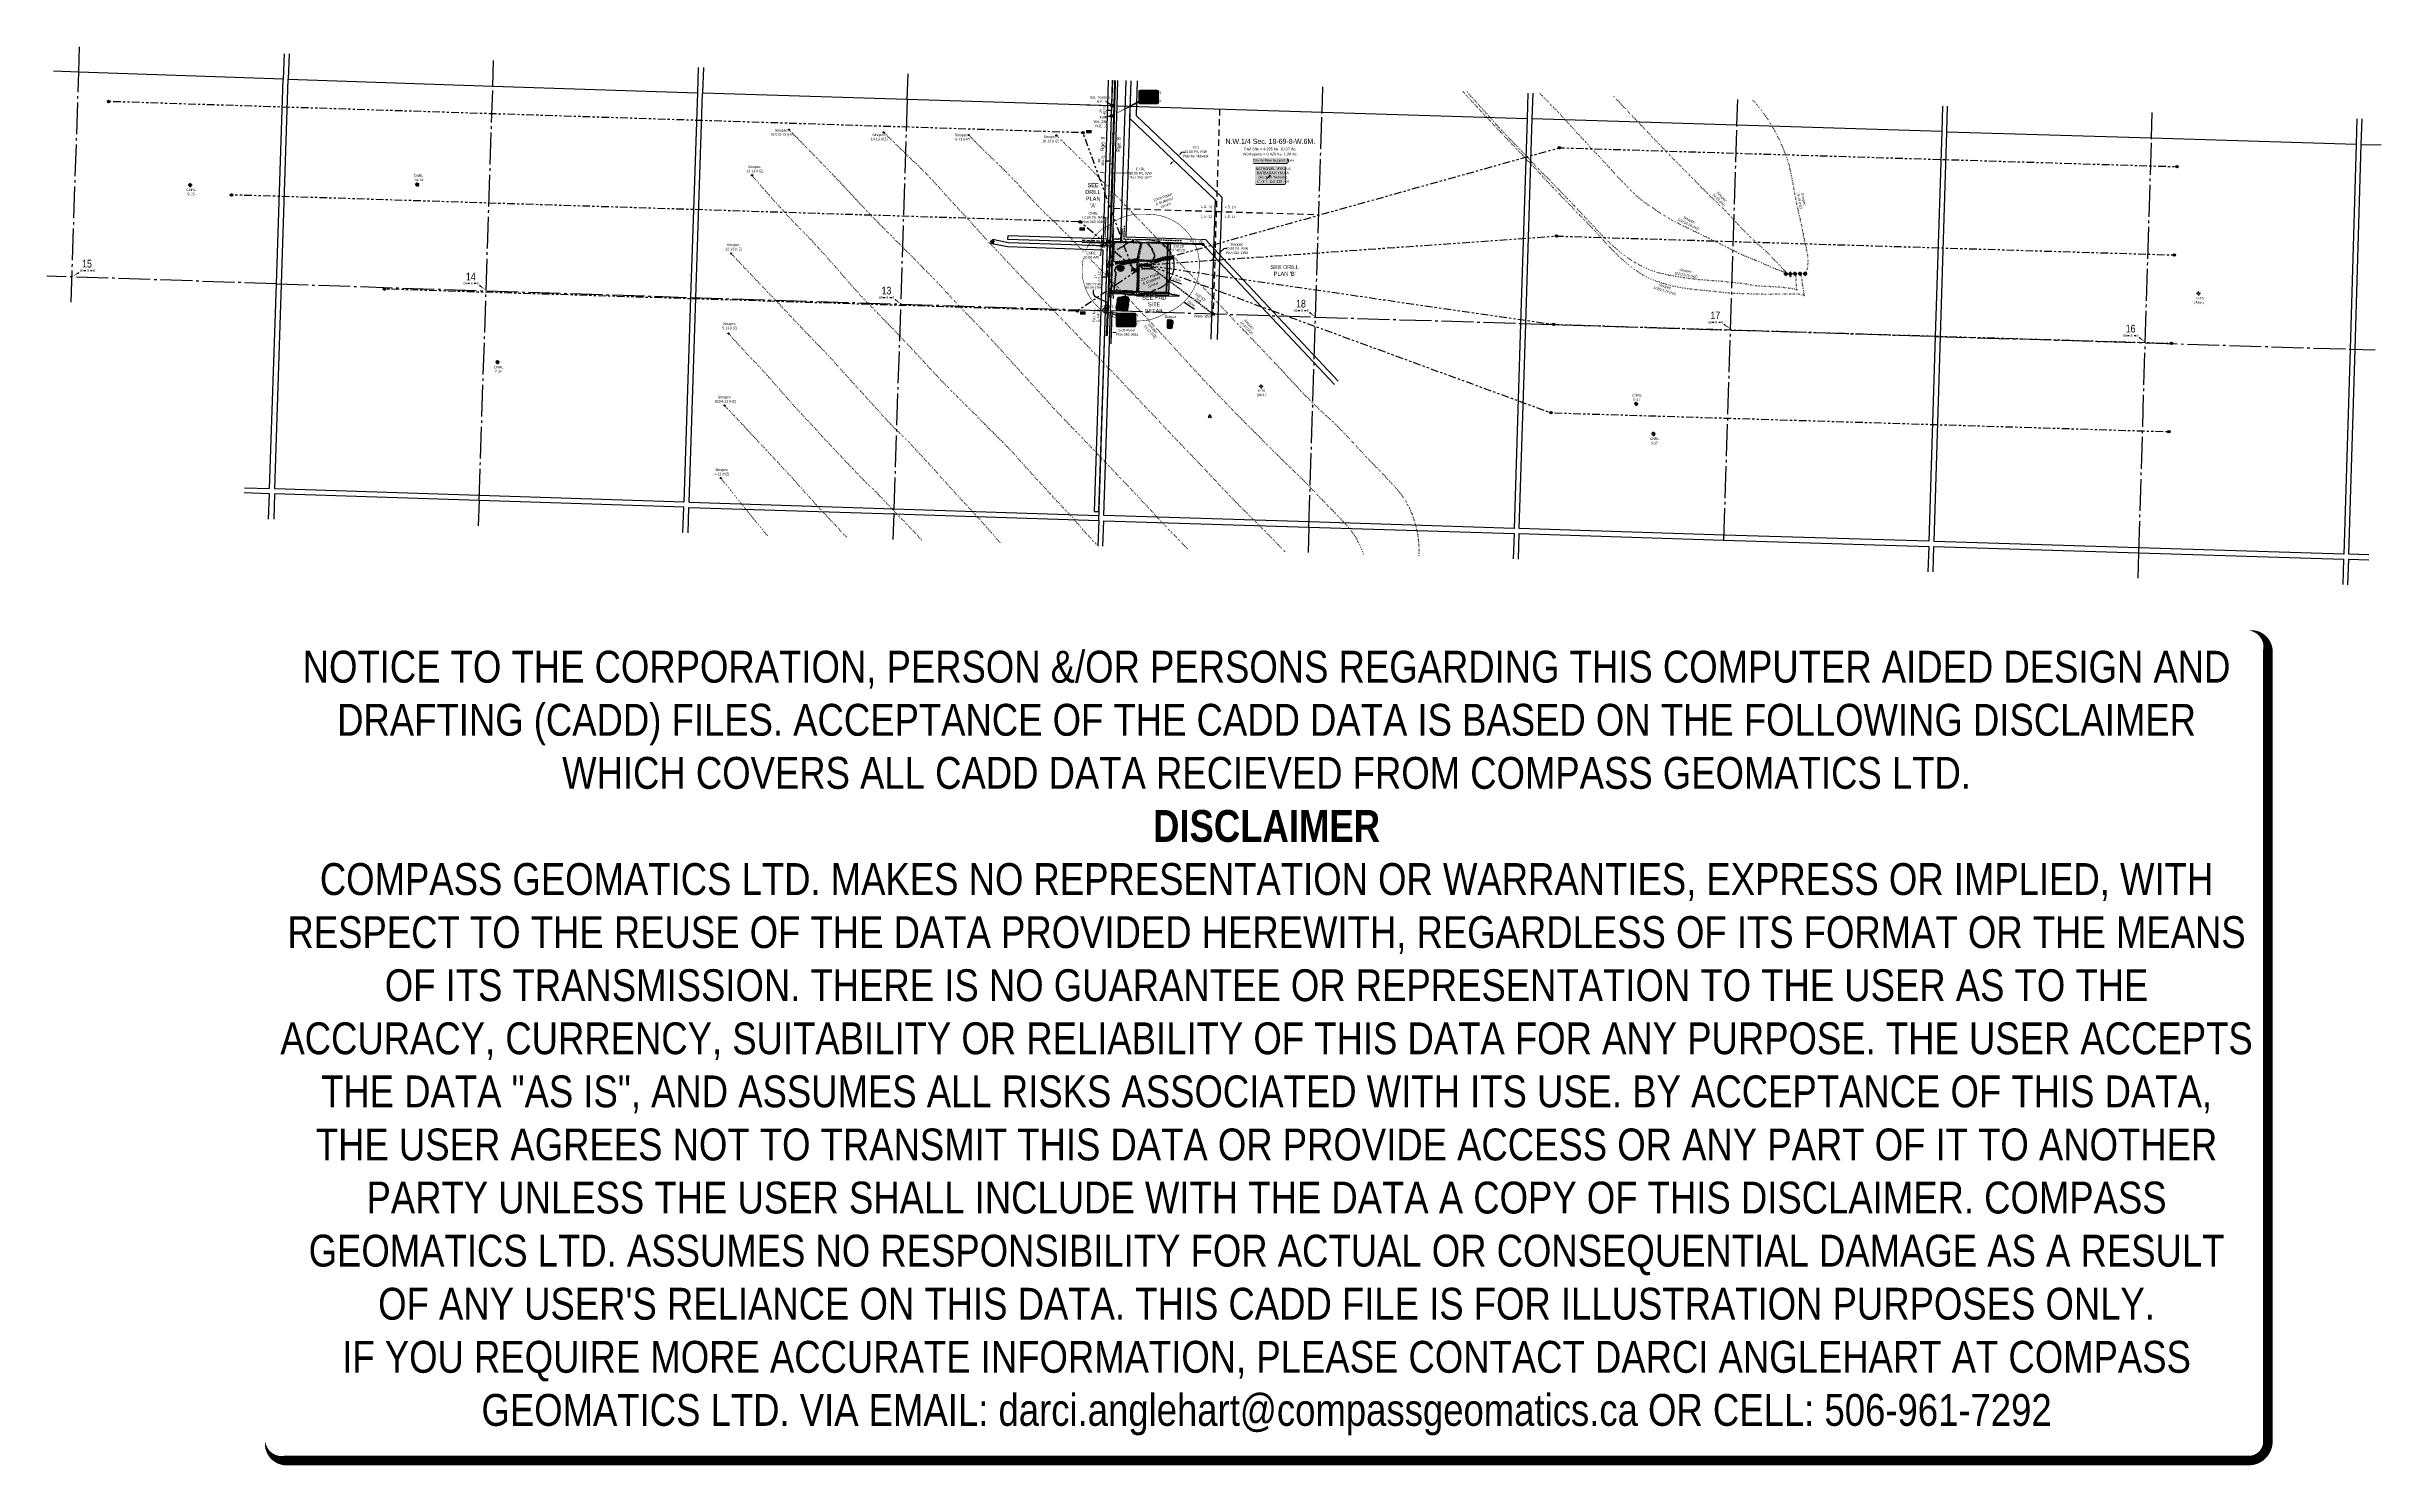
# Model space of a CAD drawing. Extents: x 353684 to 362846, y 6089656 to 6096169.
# Drawn here: x 353684 to 362846, y 6089656 to 6095224 of the extents above; entities that cross this region are included whole.
import ezdxf
from ezdxf.enums import TextEntityAlignment as Align

# ---------------------------------------------------------------- set-up
doc = ezdxf.new("R2010")
doc.units = 0
doc.header["$LTSCALE"] = 5
doc.header["$PDMODE"] = 34
doc.header["$PDSIZE"] = 0.03
for name, pattern in [('0', [1, 1, 0]), ('foc-ACCESSROAD', [3.75, 2.5, -1.25]), ('foc-BUFFER', [16.75, 15, -1.75]), ('foc-DOT', [1, 0.2, -0.8]), ('foc-DRILLPATH', [14.75, 6, -1.75, 1.75, -1.75, 1.75, -1.75]), ('foc-LSD', [8, 5, -3]), ('foc-QUARTERLINE', [33, 25, -3, 2, -3]), ('foc-TIELINE', [1.875, 1.25, -0.625]), ('foc-TOPO', [1, 0.2, -0.8]), ('POWERLINE5', [7.8, 2.4, -0.6, 0.6, -0.6, 0.6, -0.6, 2.4]), ('UG_PIPE', [1.875, 1.25, -0.625])]:
    doc.linetypes.add(name, pattern=pattern)
doc.layers.get('Defpoints').update_dxf_attribs({"color": 9})
for name, color, linetype in [('10', 1, 'Continuous'), ('35', 37, 'Continuous'), ('9', 3, 'Continuous'), ('ABADATA-DRILL', 8, 'foc-DOT'), ('ABADATA-DRILL-T', 8, 'Continuous'), ('AS-DRILL-T', 8, 'Continuous'), ('AS-FENCE', 48, 'foc-FENCE'), ('AS-OWNER', 7, 'Continuous'), ('AS-PIPE-UG', 44, 'UG_PIPE'), ('AS-POWER', 104, 'foc-POWER'), ('AS-POWER-EXISTING', 72, 'POWERLINE5'), ('AS-ROADS', 254, 'Continuous'), ('AS-SYMBOL', 7, 'Continuous'), ('AS-WILDLIFE-BLOCK', 131, 'Continuous'), ('AUX-BUFFER', 7, 'foc-BUFFER'), ('C-AR', 13, 'foc-ACCESSROAD'), ('C-RW', 13, 'Continuous'), ('C-SYMBOL', 7, 'Continuous'), ('D-TXT', 6, 'Continuous'), ('DESCRIPTION', 4, 'Continuous'), ('DETAIL-T', 7, 'Continuous'), ('DRILL-T', 8, 'Continuous'), ('F-RW', 190, 'Continuous'), ('L-AREAREQUIRED', 7, 'Continuous'), ('L-AREAWORK', 5, 'Continuous'), ('L-BD', 7, 'Continuous'), ('L-DETAIL-T', 3, 'Continuous'), ('L-MON', 1, 'Continuous'), ('L-MON-T', 1, 'Continuous'), ('L-QSEC', 8, 'foc-QUARTERLINE'), ('L-ROAD-T', 7, 'Continuous'), ('L-SEC', 7, 'Continuous'), ('L-SECLBL', 7, 'Continuous'), ('L-SECTION-LSD', 7, 'foc-LSD'), ('L-TIE', 7, 'foc-TIELINE'), ('L-TITLEDB', 4, 'Continuous'), ('L-TITLEDB-T', 4, 'Continuous'), ('MSPOINT', 7, 'Continuous'), ('P-CROSSINGS', 250, 'Continuous'), ('P-PDRILLPATH', 12, 'foc-DRILLPATH'), ('P-PROPOSED', 10, 'Continuous'), ('P-PROPOSED-H', 21, 'Continuous'), ('P-TEMP-BLUE', 146, 'Continuous'), ('POINTNUMBER', 4, 'Continuous'), ('T-BUSH', 110, '0'), ('T-BUSH-T', 110, 'Continuous'), ('T-LOW-AREA', 48, 'foc-TOPO'), ('T-TIE', 201, 'foc-TIELINE'), ('T-WATER', 160, 'Continuous'), ('T-WATER-H', 133, 'Continuous'), ('T-WATER-T', 170, 'Continuous')]:
    doc.layers.add(name, color=color, linetype=linetype)
for name, color, linetype, lineweight in [('C-AR-T', 13, 'Continuous', 9), ('C-RW-T', 13, 'Continuous', 9), ('F-RW-T', 190, 'Continuous', 9), ('T-TEXT', 48, 'Continuous', 18), ('T-TIE-T', 201, 'Continuous', 18)]:
    doc.layers.add(name, color=color, linetype=linetype, lineweight=lineweight)
doc.layers.add('DISCLAIMER', color=7, linetype='Continuous', plot=False)
doc.layers.add('P-TEMP-BLUE-H', color=7, linetype='Continuous', true_color=0x99e6ff)
doc.styles.add('100L', font='ARIALN.TTF', dxfattribs={"height": 11})
doc.styles.add('175L', font='ARIALN.TTF', dxfattribs={"height": 20})
doc.styles.add('80', font='ARIALN.TTF', dxfattribs={"height": 10})
doc.styles.add('80CG', font='ARIALN.TTF', dxfattribs={"height": 10})
doc.styles.add('80L', font='ARIALN.TTF', dxfattribs={"height": 10})
doc.styles.add('80LS', font='ARIALNI.TTF', dxfattribs={"height": 10})
doc.styles.add('Crossing', font='ARIALN.TTF', dxfattribs={"height": 10})
doc.styles.add('DESCRIPTION', font='ARIALN.TTF', dxfattribs={"height": 2.5})
doc.styles.add('foc-LtypeFont', font='ARIALN.TTF', dxfattribs={"height": 7.35})
doc.styles.add('POINTNUMBER', font='ARIALN.TTF', dxfattribs={"height": 2.5})
doc.styles.add('SIMPLEX', font='ARIALN.TTF')
doc.linetypes.add('foc-FENCE', pattern='A,10,-1,["X",foc-LtypeFont,S=0.2,R=0,X=-0.625,Y=-0.75],-1.24', length=12.24)
doc.linetypes.add('foc-POWER', pattern='A,6,-1,["P",foc-LtypeFont,S=0.2,R=0,X=-0.625,Y=-0.75],-1.24,4', length=12.24)
doc.dimstyles.new('CG2011', dxfattribs={"dimscale": 5, "dimtxt": 9, "dimasz": 2, "dimexe": 0.2, "dimexo": 0.0625, "dimgap": 0.5, "dimtad": 0, "dimtih": 1, "dimtoh": 1, "dimzin": 0, "dimdsep": 46, "dimtxsty": '80CG', "dimcen": 0.1, "dimse1": 1, "dimse2": 1, "dimclrd": 256, "dimclrt": 256, "dimaunit": 1, "dimadec": 4, "dimazin": 0, "dimtfac": 0.06, "dimtofl": 0, "dimtmove": 0, "dimatfit": 1, "dimfxl": 0.2, "dimtolj": 1, "dimtzin": 0, "dimlwd": -1, "dimarcsym": 0})
doc.dimstyles.new('Compass 5 000', dxfattribs={"dimscale": 5, "dimtxt": 9, "dimasz": 2, "dimexe": 0.2, "dimexo": 0.0625, "dimgap": 0.5, "dimtad": 0, "dimtih": 1, "dimtoh": 1, "dimzin": 0, "dimdsep": 46, "dimtxsty": '80CG', "dimcen": 0.1, "dimse1": 1, "dimse2": 1, "dimclrd": 256, "dimclrt": 256, "dimaunit": 1, "dimadec": 4, "dimazin": 0, "dimtfac": 0.06, "dimtofl": 0, "dimtmove": 0, "dimatfit": 1, "dimfxl": 0.2, "dimtolj": 1, "dimtzin": 0, "dimlwd": -1, "dimarcsym": 0})

# ---------------------------------------------------------------- blocks, each defined once
blk = doc.blocks.new('L-SECLBL')
at = {"layer": '9', "color": 7}
for p, q in [((-5.1, -27.8), (-12.3, -27.8)), ((20.7, -27.8), (13.5, -27.8))]:
    blk.add_line(p, q, dxfattribs=at)
at = {"layer": '10', "color": 2, "style": 'SIMPLEX'}
blk.add_attdef('SEC', text='', height=30, dxfattribs=at).set_placement((0, 0), align=Align.MIDDLE)
at = {"layer": '10', "color": 5, "style": '80L'}
blk.add_attdef('TWP', text='', height=9.5, dxfattribs=at).set_placement((-14.4, -27.4), align=Align.MIDDLE_RIGHT)
blk.add_attdef('RGE', text='', height=9.5, dxfattribs=at).set_placement((3.6, -27.4), align=Align.MIDDLE_CENTER)
blk.add_attdef('MER', text='', height=9.5, dxfattribs=at).set_placement((23.2, -27.4), align=Align.MIDDLE_LEFT)
blk = doc.blocks.new('*U48')
h = blk.add_hatch(color=255)
edge = h.paths.add_edge_path()
edge.add_line((-64, -11.5), (64, -11.5))
edge.add_arc((64, -5.5), 6, 270, 360)
edge.add_line((70, -5.5), (70, 4))
edge.add_arc((64, 4), 6, 0, 90)
edge.add_line((64, 10), (-64, 10))
edge.add_arc((-64, 4), 6, 90, 180)
edge.add_line((-70, 4), (-70, -5.5))
edge.add_arc((-64, -5.5), 6, 180, 270)
at = {"color": 131, "flags": 128}
blk.add_lwpolyline([(-64, -11.5, 3, 3, 0), (64, -11.5, 3, 3, 0.414214), (70, -5.5, 3, 3, 0), (70, 4, 3, 0, 0.414214), (64, 10, 0, 0, 0), (-64, 10, 0, 0, 0.414214), (-70, 4, 0, 0, 0), (-70, -5.5, 0, 3, 0.414214)], format="xyseb", close=True, dxfattribs=at)
at = {"color": 131, "style": '80'}
blk.add_attdef('ENTER_TEXT_001', (-36, -5), '', height=10, dxfattribs=at)
blk = doc.blocks.new('*D49')
at = {"layer": 'C-RW-T', "transparency": 16777216}
for p, q in [((357830.5, 6094553.5), (357840.5, 6094553.5)), ((357840.5, 6094553.5), (357838.4, 6094489.3)), ((357838.1, 6094479.3), (357838.4, 6094489.3)), ((357837, 6094446.3), (357836.7, 6094436.3))]:
    blk.add_line(p, q, dxfattribs=at)
for points in [[(357835.4, 6094446.4), (357838.7, 6094446.3), (357837.3, 6094456.3)], [(357836.4, 6094479.3), (357839.7, 6094479.2), (357837.8, 6094469.3)]]:
    blk.add_solid(points, dxfattribs=at)
at = {"layer": 'Defpoints', "color": 0, "transparency": 16777216}
for p in [(357792.9, 6094457.7), (357793.4, 6094470.7), (357837.8, 6094469.3)]:
    blk.add_point(p, dxfattribs=at)
at = {"layer": 'C-RW-T', "transparency": 16777216, "insert": (357791.4, 6094553.5), "char_height": 10, "attachment_point": 5, "style": '80CG'}
blk.add_mtext('\\A1;CNRL\\P13.00 P/L R/W\\PPlan 962 0360 ', dxfattribs=at)
blk = doc.blocks.new('*D50')
at = {"layer": 'C-RW-T', "transparency": 16777216}
for p, q in [((357828.2, 6094730.8), (357818.2, 6094731.1)), ((357866.1, 6094729.6), (357937.5, 6094727.3))]:
    blk.add_line(p, q, dxfattribs=at)
for points in [[(357828.2, 6094732.5), (357828.1, 6094729.1), (357838.2, 6094730.5)], [(357866.2, 6094731.3), (357866.1, 6094727.9), (357856.1, 6094729.9)]]:
    blk.add_solid(points, dxfattribs=at)
at = {"layer": 'Defpoints', "color": 0, "transparency": 16777216}
for p in [(357842.2, 6094856.7), (357860.2, 6094856.1), (357856.1, 6094729.9)]:
    blk.add_point(p, dxfattribs=at)
at = {"layer": 'C-RW-T', "transparency": 16777216, "insert": (357976.6, 6094727.3), "char_height": 10, "attachment_point": 5, "style": '80CG'}
blk.add_mtext('\\A1;CNRL\\P18.00 P/L R/W\\PPlan 792 1877', dxfattribs=at)
blk = doc.blocks.new('*D51')
at = {"layer": 'Defpoints', "color": 0, "transparency": 16777216}
for p in [(357857.5, 6094143.4), (357861.3, 6094103.5), (357862.6, 6094143.2)]:
    blk.add_point(p, dxfattribs=at)
at = {"layer": 'L-TITLEDB-T', "transparency": 16777216}
for p, q in [((357846.3, 6094104), (357836.3, 6094104.3)), ((357871.3, 6094103.2), (357881.4, 6094102.9))]:
    blk.add_line(p, q, dxfattribs=at)
for points in [[(357846.3, 6094105.7), (357846.2, 6094102.4), (357856.3, 6094103.7)], [(357871.3, 6094104.9), (357871.2, 6094101.6), (357861.3, 6094103.5)]]:
    blk.add_solid(points, dxfattribs=at)
at = {"layer": 'L-TITLEDB-T', "transparency": 16777216, "insert": (357922.2, 6094102.9), "char_height": 10, "attachment_point": 5, "style": '80CG'}
blk.add_mtext('\\A1;5.03 Road\\P Plan 082 3922', dxfattribs=at)
blk = doc.blocks.new('*U52')
h = blk.add_hatch(color=59)
edge = h.paths.add_edge_path()
edge.add_line((-54, -37), (54, -37))
edge.add_arc((54, -31), 6, 270, 360)
edge.add_line((60, -31), (60, 29.5))
edge.add_arc((54, 29.5), 6, 0, 90)
edge.add_line((54, 35.5), (-54, 35.5))
edge.add_arc((-54, 29.5), 6, 90, 180)
edge.add_line((-60, 29.5), (-60, -31))
edge.add_arc((-54, -31), 6, 180, 270)
at = {"color": 1, "flags": 128}
blk.add_lwpolyline([(-54, -37, 3, 3, 0), (54, -37, 3, 3, 0.414214), (60, -31, 3, 3, 0), (60, 29.5, 3, 0, 0.414214), (54, 35.5, 0, 0, 0), (-54, 35.5, 0, 0, 0.414214), (-60, 29.5, 0, 0, 0), (-60, -31, 0, 3, 0.414214)], format="xyseb", close=True, dxfattribs=at)
blk.add_lwpolyline([(-19.7, -20.3, 0, 7.5, 0), (0, 0, 0, 0, 0)], format="xyseb", dxfattribs=at)
at = {"color": 1, "style": '80'}
blk.add_attdef('ENTER_TEXT_001', (-36, -5), '', height=10, dxfattribs=at)
blk = doc.blocks.new('*D53')
at = {"layer": 'Defpoints', "color": 0, "transparency": 16777216}
for p in [(358119.3, 6094767.3), (358125.7, 6094795.8), (358136.6, 6094785.4)]:
    blk.add_point(p, dxfattribs=at)
at = {"layer": 'F-RW-T', "transparency": 16777216}
for p, q in [((358101.5, 6094770.5), (358094.6, 6094763.3)), ((358132.6, 6094803), (358139.5, 6094810.2)), ((358139.5, 6094810.2), (358149.5, 6094810.2))]:
    blk.add_line(p, q, dxfattribs=at)
for points in [[(358100.3, 6094771.6), (358102.7, 6094769.3), (358108.4, 6094777.7)], [(358131.4, 6094804.2), (358133.8, 6094801.9), (358125.7, 6094795.8)]]:
    blk.add_solid(points, dxfattribs=at)
at = {"layer": 'F-RW-T', "transparency": 16777216, "insert": (358193.2, 6094810.2), "char_height": 10, "attachment_point": 5, "style": '80CG'}
blk.add_mtext('\\A1;PGI\\P25.00 P/L R/W\\PPlan by Midwest', dxfattribs=at)
blk = doc.blocks.new('*D56')
at = {"layer": 'C-AR-T', "transparency": 16777216}
for p, q in [((357823.3, 6094472.4), (357823.6, 6094482.4)), ((357821.1, 6094405.6), (357811.1, 6094405.6)), ((357822, 6094432.4), (357821.1, 6094405.6))]:
    blk.add_line(p, q, dxfattribs=at)
for points in [[(357821.6, 6094472.4), (357824.9, 6094472.3), (357822.9, 6094462.4)], [(357820.3, 6094432.5), (357823.6, 6094432.4), (357822.3, 6094442.4)]]:
    blk.add_solid(points, dxfattribs=at)
at = {"layer": 'C-AR-T', "transparency": 16777216, "insert": (357783.3, 6094405.6), "char_height": 10, "attachment_point": 5, "style": '80CG', "bg_fill": 3, "box_fill_scale": 1.1, "bg_fill_color": 256, "bg_fill_true_color": 13158600, "bg_fill_transparency": 0}
blk.add_mtext('\\A1;CNRL\\P20.00 A/R', dxfattribs=at)
at = {"layer": 'Defpoints', "color": 0, "transparency": 16777216}
for p in [(357805.2, 6094463), (357804.5, 6094443), (357822.3, 6094442.4)]:
    blk.add_point(p, dxfattribs=at)
blk = doc.blocks.new('fdia')
at = {"color": 255, "const_width": 1}
blk.add_lwpolyline([(-0.5, 0, 1), (0.5, 0, 1)], format="xyb", close=True, dxfattribs=at)
blk = doc.blocks.new('Fdiaa')
blk.add_blockref('fdia', (0, 0))
blk = doc.blocks.new('fdib')
at = {"color": 1, "const_width": 1.6}
blk.add_lwpolyline([(-0.4, 0, 1), (0.4, 0, 1)], format="xyb", close=True, dxfattribs=at)
at = {"color": 1}
blk.add_circle((0, 0), 0.8, dxfattribs=at)
blk = doc.blocks.new('Fdibb')
blk.add_blockref('fdib', (0, 0))
blk = doc.blocks.new('fdicc')
for name in ['Fdibb', 'Fdiaa']:
    blk.add_blockref(name, (0, 0))
blk = doc.blocks.new('FDI')
blk.add_blockref('fdicc', (0, 0))
blk = doc.blocks.new('TRIA')
blk.add_hatch(color=255).paths.add_polyline_path([(0, 1.5), (-1.5, -0.9), (1.4, -0.9)])
blk = doc.blocks.new('TRIAA')
blk.add_blockref('TRIA', (0, 0))
blk = doc.blocks.new('TRIB')
at = {"color": 1}
blk.add_lwpolyline([(-1.1, -0.7), (0, 1.1), (1, -0.7)], close=True, dxfattribs=at)
blk = doc.blocks.new('TRIBB')
blk.add_blockref('TRIB', (0, 0))
blk = doc.blocks.new('TRICC')
for name in ['TRIAA', 'TRIBB']:
    blk.add_blockref(name, (0, 0))
blk = doc.blocks.new('plspike')
blk.add_blockref('TRICC', (0, 0))
blk = doc.blocks.new('WC')
at = {"layer": 'L-MON'}
h = blk.add_hatch(color=255, dxfattribs=at)
h.dxf.hatch_style = 1
edge = h.paths.add_edge_path()
edge.add_arc((0, 0), 0.9, 0, 360)
at = {"layer": 'L-MON', "color": 240, "flags": 128}
for points in [[(-0.6, 0.5), (-1.2, 1.1)], [(0.5, 0.6), (1.1, 1.2)], [(-1.2, -1.2), (-0.6, -0.6)], [(1.2, -1.2), (0.6, -0.6)]]:
    blk.add_lwpolyline(points, dxfattribs=at)
at = {"layer": 'L-MON', "color": 240}
for radius in [0.8, 0.373]:
    blk.add_circle((0, 0), radius, dxfattribs=at)
blk = doc.blocks.new('POWERPOLE')
h = blk.add_hatch(color=255)
edge = h.paths.add_edge_path()
edge.add_arc((0, 0), 0.96, 0, 360)
at = {"linetype": 'Continuous'}
for p, q in [((0.7, -0.7), (-0.7, 0.7)), ((-0.7, -0.7), (0.7, 0.7))]:
    blk.add_line(p, q, dxfattribs=at)
blk.add_circle((0, 0), 0.96, dxfattribs=at)
blk = doc.blocks.new('*U66')
h = blk.add_hatch(color=255)
h.dxf.hatch_style = 1
edge = h.paths.add_edge_path()
edge.add_arc((-0.8, 0.1), 0.2, 84.2763, 264.2763, ccw=False)
edge.add_line((-0.8, 0.3), (-0.2, 0.2))
edge.add_line((-0.2, 0.2), (-0.2, -0.2))
edge.add_line((-0.2, -0.2), (-0.8, -0.1))
h = blk.add_hatch(color=255)
h.dxf.hatch_style = 1
edge = h.paths.add_edge_path()
edge.add_arc((-0.1, -1.1), 0.2, 174.2763, 354.2763, ccw=False)
edge.add_line((-0.3, -1.1), (-0.2, 0.2))
edge.add_line((-0.2, 0.2), (-0.1, 1.1))
edge.add_arc((0.1, 1.1), 0.2, -5.7237, 174.2763, ccw=False)
edge.add_line((0.3, 1.1), (0.1, -1.1))
at = {"color": 255, "flags": 128}
blk.add_lwpolyline([(-0.8, -0.1, -1), (-0.8, 0.3), (-0.2, 0.2), (-0.2, -0.2)], format="xyb", close=True, dxfattribs=at)
at = {"color": 72, "const_width": 0.1, "flags": 128}
for points in [[(-0.8, 0.1), (0, 0)], [(-0.1, -1.1), (0.1, 1.1)]]:
    blk.add_lwpolyline(points, dxfattribs=at)
at = {"color": 255}
blk.add_lwpolyline([(0.1, -1.1, -1), (-0.3, -1.1), (-0.2, 0.2), (-0.1, 1.1, -1), (0.3, 1.1)], format="xyb", close=True, dxfattribs=at)
blk = doc.blocks.new('*U67')
h = blk.add_hatch(color=255)
h.dxf.hatch_style = 1
edge = h.paths.add_edge_path()
edge.add_arc((1.1, -0.1), 0.2, -93.2029, 86.7971, ccw=False)
edge.add_line((1.1, -0.3), (-0.2, -0.2))
edge.add_line((-0.2, -0.2), (-1.1, -0.1))
edge.add_arc((-1.1, 0.1), 0.2, 86.7971, 266.7971, ccw=False)
edge.add_line((-1.1, 0.3), (1.1, 0.1))
h = blk.add_hatch(color=255)
h.dxf.hatch_style = 1
edge = h.paths.add_edge_path()
edge.add_arc((-0.1, -1.4), 0.2, 176.7971, 356.7971, ccw=False)
edge.add_line((-0.3, -1.4), (-0.2, -0.2))
edge.add_line((-0.2, -0.2), (0.2, -0.2))
edge.add_line((0.2, -0.2), (0.1, -1.4))
at = {"color": 255}
blk.add_lwpolyline([(1.1, 0.1, -1), (1.1, -0.3), (-0.2, -0.2), (-1.1, -0.1, -1), (-1.1, 0.3)], format="xyb", close=True, dxfattribs=at)
at = {"color": 72, "const_width": 0.1, "flags": 128}
for points in [[(1.1, -0.1), (-1.1, 0.1)], [(-0.1, -1.4), (0, 0)]]:
    blk.add_lwpolyline(points, dxfattribs=at)
at = {"color": 255, "flags": 128}
blk.add_lwpolyline([(0.1, -1.4, -1), (-0.3, -1.4), (-0.2, -0.2), (0.2, -0.2)], format="xyb", close=True, dxfattribs=at)
blk = doc.blocks.new('*D57')
at = {"layer": 'Defpoints', "color": 0, "transparency": 16777216}
for p in [(358283.6, 6094411.6), (358296, 6094369.1), (358310.6, 6094382.8)]:
    blk.add_point(p, dxfattribs=at)
at = {"layer": 'F-RW-T', "transparency": 16777216}
for p, q in [((358261.7, 6094391.1), (358254.4, 6094384.2)), ((358290.9, 6094418.4), (358305.2, 6094431.8)), ((358305.2, 6094431.8), (358315.2, 6094431.8))]:
    blk.add_line(p, q, dxfattribs=at)
for points in [[(358260.6, 6094392.3), (358262.9, 6094389.8), (358269, 6094397.9)], [(358289.7, 6094419.6), (358292, 6094417.2), (358283.6, 6094411.6)]]:
    blk.add_solid(points, dxfattribs=at)
at = {"layer": 'F-RW-T', "transparency": 16777216, "insert": (358354.7, 6094431.8), "char_height": 10, "attachment_point": 5, "style": '80CG'}
blk.add_mtext('\\A1;Sinopec\\P20.00 P/L R/W\\PPlan 222 1396', dxfattribs=at)
blk = doc.blocks.new('plbh')
at = {"layer": 'L-MON'}
h = blk.add_hatch(color=255, dxfattribs=at)
h.dxf.hatch_style = 1
edge = h.paths.add_edge_path()
edge.add_arc((0, 0), 1.16, 0, 360)
h = blk.add_hatch(color=256, dxfattribs=at)
h.dxf.hatch_style = 1
h.paths.add_polyline_path([(-0.96, 0, 1), (0.96, 0, 1)])
h.paths.add_polyline_path([(0.91, 0, -1), (-0.91, 0, -1)], flags=16)
h.paths.add_polyline_path([(0.45, 0, -1), (-0.45, 0, -1)], flags=0)
h = blk.add_hatch(color=256, dxfattribs=at)
h.dxf.hatch_style = 1
h.paths.add_polyline_path([(-0.45, 0, 1), (0.45, 0, 1)])
h.paths.add_polyline_path([(0.4, 0, -1), (-0.4, 0, -1)], flags=16)
at = {"layer": 'L-MON', "color": 240}
for radius in [0.96, 0.91, 0.45, 0.4]:
    blk.add_circle((0, 0), radius, dxfattribs=at)
blk = doc.blocks.new('TEMP')
h = blk.add_hatch(color=255)
h.dxf.hatch_style = 1
h.paths.add_polyline_path([(0, 0.3), (-0.7, 1.2), (-0.7, 0.7), (-1.2, 0.7), (-0.3, 0), (-1.2, -0.7), (-0.7, -0.7), (-0.7, -1.2), (0, -0.3), (0.7, -1.2), (0.7, -0.7), (1.2, -0.7), (0.3, 0), (1.2, 0.7), (0.7, 0.7), (0.7, 1.2)])
h.paths.add_polyline_path([(0.6, 0.8), (0.6, 0.6), (0.8, 0.6), (0.1, 0), (0.8, -0.6), (0.6, -0.6), (0.6, -0.8), (0, -0.1), (-0.6, -0.8), (-0.6, -0.6), (-0.8, -0.6), (-0.1, 0), (-0.8, 0.6), (-0.6, 0.6), (-0.6, 0.8), (0, 0.1)], flags=16)
h = blk.add_hatch(color=1)
h.dxf.hatch_style = 1
h.paths.add_polyline_path([(0, 0.1), (-0.6, 0.8), (-0.6, 0.6), (-0.8, 0.6), (-0.1, 0), (-0.8, -0.6), (-0.6, -0.6), (-0.6, -0.8), (0, -0.1), (0.6, -0.8), (0.6, -0.6), (0.8, -0.6), (0.1, 0), (0.8, 0.6), (0.6, 0.6), (0.6, 0.8)])
at = {"color": 1}
for p, q in [((-0.1, 0), (0.1, 0)), ((0, 0.1), (0, -0.1))]:
    blk.add_line(p, q, dxfattribs=at)
at = {"color": 255, "flags": 128}
blk.add_lwpolyline([(-0.3, 0), (-1.2, 0.7), (-0.7, 0.7), (-0.7, 1.2), (0, 0.3), (0.7, 1.2), (0.7, 0.7), (1.2, 0.7), (0.3, 0), (1.2, -0.7), (0.7, -0.7), (0.7, -1.2), (0, -0.3), (-0.7, -1.2), (-0.7, -0.7), (-1.2, -0.7)], close=True, dxfattribs=at)
at = {"color": 1, "flags": 128}
blk.add_lwpolyline([(-0.1, 0), (-0.8, 0.6), (-0.6, 0.6), (-0.6, 0.8), (0, 0.1), (0.6, 0.8), (0.6, 0.6), (0.8, 0.6), (0.1, 0), (0.8, -0.6), (0.6, -0.6), (0.6, -0.8), (0, -0.1), (-0.6, -0.8), (-0.6, -0.6), (-0.8, -0.6)], close=True, dxfattribs=at)
blk = doc.blocks.new('WAT')
h = blk.add_hatch(color=255)
h.dxf.hatch_style = 1
edge = h.paths.add_edge_path()
edge.add_arc((0, 0), 0.9, 0, 360)
at = {"color": 170}
for p, q in [((0, 0.8), (0, 1.6)), ((-0.6, -0.6), (-1.2, -1.2)), ((0.6, -0.6), (1.2, -1.2))]:
    blk.add_line(p, q, dxfattribs=at)
blk.add_circle((0, 0), 0.8, dxfattribs=at)
blk = doc.blocks.new('GAS')
h = blk.add_hatch(color=255)
h.dxf.hatch_style = 1
edge = h.paths.add_edge_path()
edge.add_arc((0, 0), 0.9, 0, 360)
for p, q in [((-0.8, 0), (-1.6, 0)), ((-0.6, 0.6), (-1.1, 1.1)), ((0, 0.8), (0, 1.6)), ((0.6, 0.6), (1.1, 1.1)), ((1.6, 0), (0.8, 0)), ((-0.6, -0.6), (-1.1, -1.1)), ((0, -0.8), (0, -1.6)), ((1.1, -1.1), (0.6, -0.6))]:
    blk.add_line(p, q)
blk.add_circle((0, 0), 0.8)
blk = doc.blocks.new('Gabd')
for p, q in [((-0.8, 0), (-1.6, 0)), ((0, 0.8), (0, 1.6)), ((1.6, 0), (0.8, 0)), ((0, -0.8), (0, -1.6))]:
    blk.add_line(p, q)
blk.add_circle((0, 0), 0.8)
blk = doc.blocks.new('BH-Existing')
at = {"layer": 'AS-DRILL-T'}
h = blk.add_hatch(color=256, dxfattribs=at)
h.dxf.hatch_style = 1
edge = h.paths.add_edge_path()
edge.add_arc((0, 0), 0.5, 0, 360)
blk.add_circle((0, 0), 0.5, dxfattribs=at)
blk = doc.blocks.new('ICP_TEXT')
at = {"color": 14, "insert": (-10.8, -0.5), "char_height": 10, "attachment_point": 5, "style": '80L', "bg_fill": 1, "box_fill_scale": 1.15, "bg_fill_color": 255, "bg_fill_transparency": 0}
blk.add_mtext_dynamic_manual_height_columns('ICP', width=19.07, gutter_width=47.5, heights=[0], dxfattribs=at)
blk = doc.blocks.new('WITFA')
blk.add_hatch(color=255).paths.add_polyline_path([(1.4, 0, 1), (-1.4, 0, 1)])
blk = doc.blocks.new('WITFAA')
blk.add_blockref('WITFA', (0, 0))
blk = doc.blocks.new('WITFB')
at = {"color": 1, "const_width": 1.44}
blk.add_lwpolyline([(-0.36, 0, 1), (0.36, 0, 1)], format="xyb", close=True, dxfattribs=at)
at = {"color": 1}
blk.add_circle((0, 0), 1.2, dxfattribs=at)
blk = doc.blocks.new('WITFBB')
blk.add_blockref('WITFB', (0, 0))
blk = doc.blocks.new('WITFCC')
for name in ['WITFAA', 'WITFBB']:
    blk.add_blockref(name, (0, 0))
blk = doc.blocks.new('WITF')
blk.add_blockref('WITFCC', (0, 0))
blk = doc.blocks.new('*U81')
h = blk.add_hatch(color=254)
edge = h.paths.add_edge_path()
edge.add_line((-34, -28.5), (34, -28.5))
edge.add_arc((34, -22.5), 6, 270, 360)
edge.add_line((40, -22.5), (40, 21))
edge.add_arc((34, 21), 6, 0, 90)
edge.add_line((34, 27), (-34, 27))
edge.add_arc((-34, 21), 6, 90, 180)
edge.add_line((-40, 21), (-40, -22.5))
edge.add_arc((-34, -22.5), 6, 180, 270)
at = {"color": 1, "flags": 128}
blk.add_lwpolyline([(-76, 33.6, 0, 10, 0), (0, 0, 5, 5, 0)], format="xyseb", dxfattribs=at)
blk.add_lwpolyline([(-34, -28.5, 3, 3, 0), (34, -28.5, 3, 3, 0.414214), (40, -22.5, 3, 3, 0), (40, 21, 3, 0, 0.414214), (34, 27, 0, 0, 0), (-34, 27, 0, 0, 0.414214), (-40, 21, 0, 0, 0), (-40, -22.5, 0, 3, 0.414214)], format="xyseb", close=True, dxfattribs=at)
at = {"color": 1, "style": '80'}
blk.add_attdef('ENTER_TEXT_001', (-36, -5), '', height=10, dxfattribs=at)
blk = doc.blocks.new('xing2')
h = blk.add_hatch(color=50)
h.dxf.hatch_style = 1
edge = h.paths.add_edge_path()
edge.add_ellipse((0, 0), major_axis=(-12.5, 0), ratio=0.816297, start_angle=0, end_angle=360)
h = blk.add_hatch(color=250)
h.dxf.hatch_style = 1
edge = h.paths.add_edge_path()
edge.add_ellipse((0, -2), major_axis=(-12.5, 0), ratio=0.816297, start_angle=0, end_angle=180)
edge.add_line((12.5, -2), (12.5, 0))
edge.add_ellipse((0, 0), major_axis=(-12.5, 0), ratio=0.816297, start_angle=0, end_angle=180, ccw=False)
edge.add_line((-12.5, 0), (-12.5, -2))
at = {"color": 250}
blk.add_ellipse((0, 0), major_axis=(-12.5, 0), ratio=0.816297, dxfattribs=at)
blk.add_ellipse((0, -2), major_axis=(-12.5, 0), ratio=0.816297, start_param=0, end_param=3.141593, dxfattribs=at)
at = {"color": 250, "style": 'Crossing'}
blk.add_attdef('CROSSING', text='', height=9, dxfattribs=at).set_placement((0.1, 0), align=Align.MIDDLE_CENTER)
at = {"color": 250, "style": 'Crossing', "flags": 1}
for tag, p in [('DESCRIPTION', (0.1, -25.8)), ('LOCATION', (0.1, -39.3)), ('DWG_REF', (0.1, -52.8)), ('OWNER', (0.1, -12.5))]:
    blk.add_attdef(tag, text='', height=9, dxfattribs=at).set_placement(p, align=Align.MIDDLE_CENTER)
blk = doc.blocks.new('*U86')
h = blk.add_hatch(color=254)
edge = h.paths.add_edge_path()
edge.add_line((-34, -28.5), (34, -28.5))
edge.add_arc((34, -22.5), 6, 270, 360)
edge.add_line((40, -22.5), (40, 21))
edge.add_arc((34, 21), 6, 0, 90)
edge.add_line((34, 27), (-34, 27))
edge.add_arc((-34, 21), 6, 90, 180)
edge.add_line((-40, 21), (-40, -22.5))
edge.add_arc((-34, -22.5), 6, 180, 270)
at = {"color": 1, "flags": 128}
blk.add_lwpolyline([(-144.8, -75.3, 0, 10, 0), (0, 0, 5, 5, 0)], format="xyseb", dxfattribs=at)
blk.add_lwpolyline([(-34, -28.5, 3, 3, 0), (34, -28.5, 3, 3, 0.414214), (40, -22.5, 3, 3, 0), (40, 21, 3, 0, 0.414214), (34, 27, 0, 0, 0), (-34, 27, 0, 0, 0.414214), (-40, 21, 0, 0, 0), (-40, -22.5, 0, 3, 0.414214)], format="xyseb", close=True, dxfattribs=at)
at = {"color": 1, "style": '80'}
blk.add_attdef('ENTER_TEXT_001', (-36, -5), '', height=10, dxfattribs=at)
blk = doc.blocks.new('Disclaimer_Legal')
at = {"layer": 'DISCLAIMER', "color": 254, "flags": 128}
blk.add_lwpolyline([(-3612.9, -1104.6, 37.5, 37.5, 0), (4096.1, -1104.6, 37.5, 37.5, 0.414214), (4171.1, -1029.6, 37.5, 37.5, 0), (4171.1, 2078.7, 37.5, 0, 0.414214), (4096.1, 2153.7, 0, 0, 0), (-3612.9, 2153.7, 0, 0, 0.414214), (-3687.9, 2078.7, 0, 0, 0), (-3687.9, -1029.6, 0, 37.5, 0.414214)], format="xyseb", close=True, dxfattribs=at)
at = {"layer": 'DISCLAIMER', "color": 254, "insert": (241.6, 533.9), "char_height": 125, "width": 7717.568, "attachment_point": 5, "style": '80'}
blk.add_mtext('NOTICE TO THE CORPORATION, PERSON &/OR PERSONS REGARDING THIS COMPUTER AIDED DESIGN AND DRAFTING (CADD) FILES. ACCEPTANCE OF THE CADD DATA IS BASED ON THE FOLLOWING DISCLAIMER WHICH COVERS ALL CADD DATA RECIEVED FROM COMPASS GEOMATICS LTD.\\P{\\fArial Narrow|b1|i0|c0|p34;DISCLAIMER}\\PCOMPASS GEOMATICS LTD. MAKES NO REPRESENTATION OR WARRANTIES, EXPRESS OR IMPLIED, WITH RESPECT TO THE REUSE OF THE DATA PROVIDED HEREWITH, REGARDLESS OF ITS FORMAT OR THE MEANS OF ITS TRANSMISSION. THERE IS NO GUARANTEE OR REPRESENTATION TO THE USER AS TO THE ACCURACY, CURRENCY, SUITABILITY OR RELIABILITY OF THIS DATA FOR ANY PURPOSE. THE USER ACCEPTS THE DATA "AS IS", AND ASSUMES ALL RISKS ASSOCIATED WITH ITS USE. BY ACCEPTANCE OF THIS DATA, THE USER AGREES NOT TO TRANSMIT THIS DATA OR PROVIDE ACCESS OR ANY PART OF IT TO ANOTHER PARTY UNLESS THE USER SHALL INCLUDE WITH THE DATA A COPY OF THIS DISCLAIMER. COMPASS GEOMATICS LTD. ASSUMES NO RESPONSIBILITY FOR ACTUAL OR CONSEQUENTIAL DAMAGE AS A RESULT OF ANY USER\'S RELIANCE ON THIS DATA. THIS CADD FILE IS FOR ILLUSTRATION PURPOSES ONLY.\\PIF YOU REQUIRE MORE ACCURATE INFORMATION, PLEASE CONTACT DARCI ANGLEHART AT COMPASS GEOMATICS LTD. VIA EMAIL: darci.anglehart@compassgeomatics.ca OR CELL: 506-961-7292', dxfattribs=at)

msp = doc.modelspace()

# ---------------------------------------------------------------- hatches: boundary and pattern name
at = {"layer": 'P-PROPOSED-H'}
h = msp.add_hatch(color=256, dxfattribs=at)
h.dxf.hatch_style = 1
h.paths.add_polyline_path([(357861.669, 6094265.662), (358078.205, 6094258.83), (358084.302, 6094452.284), (357867.766, 6094459.116)])
at = {"layer": 'P-TEMP-BLUE-H'}
h = msp.add_hatch(color=256, dxfattribs=at)
h.dxf.hatch_style = 1
h.paths.add_polyline_path([(357861.669, 6094265.662), (357861.354, 6094255.669), (358087.883, 6094248.523), (358094.294, 6094451.969), (358084.302, 6094452.284), (358078.205, 6094258.83)])
at = {"layer": 'T-WATER-H'}
h = msp.add_hatch(color=256, dxfattribs=at)
h.dxf.hatch_style = 1
h.paths.add_polyline_path([(357883.497, 6094190.97), (357900.433, 6094189.651), (357918.53, 6094188.597), (357921.282, 6094188.905), (357925.226, 6094190.946), (357926.502, 6094192.803), (357929.3, 6094207.192), (357930.24, 6094213.116), (357929.387, 6094216.148), (357930.562, 6094221.549), (357931.685, 6094228.402), (357930.276, 6094237.85), (357927.081, 6094240.98), (357916.744, 6094244.403), (357900.999, 6094241.634), (357889.062, 6094239.282), (357884.992, 6094234.589), (357883.381, 6094213.25), (357881.015, 6094208.268), (357880.199, 6094198.843), (357879.434, 6094198.206), (357883.527, 6094191.005)])
h = msp.add_hatch(color=256, dxfattribs=at)
h.dxf.hatch_style = 1
h.paths.add_polyline_path([(358086.85, 6094153.157), (358098.089, 6094152.227), (358103.107, 6094148.584), (358103.691, 6094140.363), (358099.909, 6094119.298), (358094.535, 6094117.354), (358085.831, 6094118.024), (358082.84, 6094120.904), (358082.395, 6094134.34), (358082.865, 6094145.768), (358084.56, 6094152.836)])

# ---------------------------------------------------------------- linework, layer by layer
at = {"layer": 'ABADATA-DRILL', "flags": 128}
for points in [[(360566.7, 6094332.872), (360566.7, 6094332.872), (360566.701, 6094332.932), (360566.624, 6094333.004), (360566.462, 6094333.26), (360566.387, 6094333.762), (360566.231, 6094334.207), (360566.437, 6094334.081), (360566.346, 6094333.093), (360565.805, 6094332.42), (360565.298, 6094332.195), (360564.538, 6094331.879), (360563.859, 6094331.61), (360563.403, 6094331.424), (360563.395, 6094331.474), (360563.683, 6094331.735), (360563.89, 6094331.979), (360564.256, 6094332.478), (360564.631, 6094332.956), (360565.028, 6094333.504), (360565.333, 6094334.275), (360565.464, 6094334.961), (360565.532, 6094334.889), (360565.624, 6094334.306), (360565.851, 6094332.608), (360566.38, 6094329.37), (360567.364, 6094325.608), (360568.037, 6094323.776), (360568.76, 6094321.913), (360569.504, 6094319.788), (360570.218, 6094317.345), (360570.75, 6094314.827), (360571.092, 6094312.635), (360571.443, 6094310.413), (360571.823, 6094307.82), (360572.279, 6094305.125), (360572.748, 6094302.519), (360573.146, 6094299.865), (360573.39, 6094297.086), (360573.481, 6094294.232), (360573.654, 6094291.445), (360574.142, 6094288.779), (360574.708, 6094286.1), (360575.148, 6094283.175), (360575.559, 6094280.331), (360575.97, 6094277.767), (360576.433, 6094275.281), (360577.037, 6094272.851), (360577.681, 6094270.38), (360578.224, 6094267.892), (360578.584, 6094265.319), (360578.883, 6094262.729), (360579.249, 6094260.316), (360579.574, 6094257.915), (360579.855, 6094255.365), (360580.132, 6094253.025), (360580.408, 6094251.276), (360580.709, 6094250.006), (360581.097, 6094249.293), (360581.6, 6094249.088), (360582.194, 6094248.879), (360582.741, 6094248.432), (360583.095, 6094247.92), (360583.202, 6094247.517), (360583.061, 6094247.171), (360582.864, 6094246.947), (360582.666, 6094246.663), (360582.74, 6094246.501), (360582.961, 6094246.504), (360582.969, 6094246.464), (360582.745, 6094246.321), (360582.614, 6094246.305), (360582.629, 6094246.464), (360582.856, 6094246.687), (360582.844, 6094246.618), (360582.636, 6094246.344), (360583.251, 6094246.495), (360583.375, 6094246.651), (360583.376, 6094246.661), (360583.281, 6094246.824), (360583.029, 6094247.102), (360582.782, 6094247.51), (360582.584, 6094247.886), (360582.261, 6094248.126), (360581.636, 6094248.306), (360580.671, 6094248.466), (360579.385, 6094248.616), (360577.769, 6094248.767), (360575.954, 6094248.973), (360573.874, 6094249.318), (360571.337, 6094249.787), (360568.404, 6094250.359), (360565.123, 6094251.042), (360561.514, 6094251.774), (360557.474, 6094252.47), (360553.079, 6094253.008), (360548.356, 6094253.305), (360543.365, 6094253.38), (360537.93, 6094253.29), (360532.131, 6094253.08), (360526.041, 6094252.85), (360519.631, 6094252.629), (360513.053, 6094252.484), (360506.179, 6094252.468), (360498.939, 6094252.583), (360491.51, 6094252.725), (360483.917, 6094252.761), (360476.26, 6094252.64), (360468.412, 6094252.504), (360460.401, 6094252.294), (360452.208, 6094251.999), (360443.848, 6094251.779), (360435.272, 6094251.746), (360426.794, 6094251.92), (360410.791, 6094252.409), (360405.814, 6094252.564), (360397.146, 6094252.774), (360388.336, 6094252.918), (360379.517, 6094253.093), (360370.411, 6094253.356), (360361.187, 6094253.684), (360351.973, 6094254.011), (360342.768, 6094254.328), (360333.503, 6094254.637), (360324.059, 6094254.971), (360314.704, 6094255.292), (360305.281, 6094255.646), (360296.041, 6094256.124), (360286.598, 6094256.798), (360277.148, 6094257.613), (360267.664, 6094258.569), (360248.778, 6094260.598), (360239.244, 6094261.595), (360229.75, 6094262.591), (360220.168, 6094263.63), (360210.795, 6094264.643), (360201.391, 6094265.616), (360191.767, 6094266.596), (360182.171, 6094267.546), (360172.616, 6094268.484), (360163.032, 6094269.453), (360153.486, 6094270.39), (360134.261, 6094272.46), (360115.221, 6094275.014), (360096.219, 6094278.137), (360077.476, 6094281.853), (360058.856, 6094286.315), (360040.234, 6094291.367), (360022.034, 6094296.797), (360003.894, 6094302.865), (359985.938, 6094309.717), (359977.052, 6094313.496), (359968.321, 6094317.479), (359951.279, 6094326.354), (359935.084, 6094336.414), (359919.307, 6094347.35), (359903.961, 6094358.664), (359889.095, 6094370.592), (359874.523, 6094382.972), (359860.126, 6094395.487), (359846.018, 6094408.622), (359832.407, 6094422.333), (359819.133, 6094436.203), (359805.939, 6094450.11), (359792.976, 6094464.351), (359780.256, 6094478.714), (359767.336, 6094493.043), (359754.224, 6094507.008), (359727.595, 6094534.461), (359714.196, 6094548.215), (359700.889, 6094562.016), (359687.573, 6094575.857), (359674.305, 6094589.627), (359660.982, 6094603.539), (359647.753, 6094617.297), (359634.335, 6094631.082), (359620.939, 6094644.916), (359607.653, 6094658.736), (359594.201, 6094672.722), (359580.976, 6094686.58), (359567.799, 6094700.687), (359554.765, 6094714.91), (359541.751, 6094729.142), (359528.694, 6094743.266), (359515.834, 6094756.953), (359502.46, 6094770.876), (359489.125, 6094784.728), (359475.743, 6094798.701), (359462.611, 6094812.327), (359449.392, 6094826.075), (359436.207, 6094839.953), (359422.935, 6094853.903), (359409.523, 6094867.887), (359396.418, 6094881.752), (359383.196, 6094895.71), (359369.924, 6094909.68), (359356.871, 6094923.604), (359343.764, 6094937.739), (359330.618, 6094951.885), (359317.572, 6094966.038), (359304.606, 6094980.179), (359291.511, 6094994.383), (359278.505, 6095008.535), (359265.468, 6095022.648), (359252.26, 6095036.736), (359239.091, 6095050.793)], [(360546.6, 6094333.276), (360546.6, 6094333.276), (360546.633, 6094333.365), (360546.666, 6094333.464), (360546.642, 6094333.664), (360546.568, 6094334.187), (360546.416, 6094334.762), (360546.033, 6094335.334), (360545.593, 6094335.968), (360545.215, 6094336.36), (360544.842, 6094336.272), (360544.617, 6094335.799), (360544.382, 6094334.995), (360544.268, 6094334.229), (360544.502, 6094333.701), (360545.014, 6094333.105), (360545.791, 6094332.36), (360546.373, 6094331.772), (360546.676, 6094331.562), (360546.844, 6094331.467), (360546.893, 6094331.435), (360547.011, 6094331.382), (360547.119, 6094331.318), (360547.236, 6094331.205), (360547.339, 6094330.981), (360547.435, 6094330.538), (360547.544, 6094329.855), (360547.616, 6094328.962), (360547.67, 6094327.81), (360547.738, 6094326.447), (360547.875, 6094324.732), (360548.03, 6094322.656), (360548.203, 6094320.489), (360548.326, 6094318.335), (360548.282, 6094315.965), (360548.198, 6094313.586), (360548.187, 6094311.306), (360548.277, 6094309.062), (360548.327, 6094306.809), (360548.335, 6094304.488), (360548.383, 6094302.165), (360548.501, 6094299.85), (360548.709, 6094297.543), (360548.951, 6094295.354), (360549.249, 6094293.344), (360549.518, 6094291.404), (360549.577, 6094289.442), (360549.493, 6094287.383), (360549.452, 6094285.083), (360549.497, 6094282.681), (360549.623, 6094280.316), (360549.672, 6094278.033), (360549.722, 6094276.101), (360549.885, 6094274.575), (360550.125, 6094273.287), (360550.449, 6094272.456), (360550.859, 6094272.123), (360551.287, 6094271.74), (360551.685, 6094271.017), (360552.058, 6094270.125), (360552.446, 6094269.423), (360552.862, 6094268.969), (360553.265, 6094268.737), (360553.653, 6094268.675), (360553.802, 6094268.94), (360553.856, 6094269.399), (360553.539, 6094269.819), (360553.082, 6094269.933), (360552.735, 6094270.044), (360552.609, 6094270.478), (360552.665, 6094270.997), (360552.081, 6094271.515), (360551.008, 6094271.759), (360550.442, 6094271.576), (360550.373, 6094271.288), (360550.425, 6094271.036), (360550.398, 6094270.817), (360550.497, 6094270.764), (360550.693, 6094270.978), (360550.698, 6094271.138), (360550.546, 6094271.053), (360550.42, 6094270.887), (360550.385, 6094270.727), (360550.384, 6094270.688), (360550.43, 6094270.856), (360550.569, 6094271.172), (360550.8, 6094271.515), (360550.97, 6094271.5), (360551.085, 6094271.346), (360551.094, 6094271.326), (360551.084, 6094271.326), (360550.846, 6094271.363), (360550.267, 6094271.411), (360549.399, 6094271.509), (360548.334, 6094271.682), (360546.909, 6094271.866), (360545.125, 6094272.082), (360543.114, 6094272.405), (360540.878, 6094272.875), (360538.323, 6094273.404), (360535.357, 6094273.917), (360532.04, 6094274.371), (360528.4, 6094274.754), (360524.452, 6094275.207), (360520.24, 6094275.839), (360515.93, 6094276.563), (360511.251, 6094277.31), (360506.301, 6094278.004), (360501.007, 6094278.629), (360495.513, 6094279.201), (360489.847, 6094279.767), (360484.071, 6094280.288), (360478.191, 6094280.691), (360472.048, 6094281.022), (360457.486, 6094281.816), (360456.377, 6094281.881), (360449.732, 6094282.128), (360443.193, 6094282.292), (360436.646, 6094282.466), (360430.148, 6094282.648), (360423.684, 6094282.95), (360417.345, 6094283.387), (360410.847, 6094283.86), (360404.3, 6094284.384), (360397.537, 6094285.055), (360391.027, 6094285.778), (360384.241, 6094286.67), (360377.351, 6094287.745), (360369.947, 6094289.016), (360361.998, 6094290.465), (360353.819, 6094291.9), (360345.493, 6094293.12), (360337.04, 6094294.124), (360328.544, 6094295.029), (360319.92, 6094295.978), (360311.197, 6094296.99), (360302.355, 6094298.036), (360293.533, 6094299.061), (360284.39, 6094300.076), (360275.147, 6094301.085), (360267.298, 6094301.9), (360257.821, 6094302.775), (360248.27, 6094303.523), (360238.756, 6094304.18), (360229.231, 6094304.837), (360210.244, 6094306.179), (360191.181, 6094307.653), (360172.248, 6094309.164), (360153.392, 6094310.872), (360133.749, 6094313.315), (360114.67, 6094316.231), (360095.662, 6094319.134), (360076.628, 6094322.198), (360057.707, 6094325.679), (360038.747, 6094329.522), (360019.946, 6094333.96), (360001.351, 6094339.221), (359983.201, 6094345.289), (359965.508, 6094352.204), (359948.198, 6094359.887), (359931.267, 6094368.478), (359914.855, 6094377.974), (359898.949, 6094388.314), (359883.617, 6094399.427), (359868.631, 6094411.04), (359854.148, 6094422.716), (359839.306, 6094435.115), (359824.955, 6094447.508), (359810.947, 6094460.33), (359797.568, 6094473.763), (359784.581, 6094487.544), (359771.615, 6094501.385), (359758.608, 6094515.187), (359745.539, 6094528.9), (359732.501, 6094542.683), (359719.516, 6094556.534), (359706.488, 6094570.317), (359693.47, 6094584.079), (359680.433, 6094597.882), (359667.406, 6094611.654), (359654.367, 6094625.407), (359641.266, 6094639.081), (359628.165, 6094652.746), (359615.056, 6094666.491), (359601.875, 6094680.138), (359588.58, 6094693.709), (359575.234, 6094707.211), (359561.906, 6094720.652), (359548.356, 6094734.381), (359534.9, 6094748.207), (359521.678, 6094762.175), (359508.616, 6094776.139), (359495.455, 6094790.136), (359482.164, 6094804.126), (359468.819, 6094817.999), (359455.384, 6094831.864), (359441.976, 6094845.618), (359428.529, 6094859.444), (359415.053, 6094873.28), (359401.668, 6094887.154), (359388.602, 6094901.277), (359375.763, 6094915.674), (359363.086, 6094930.086), (359350.31, 6094944.571), (359337.57, 6094958.925), (359324.77, 6094973.26), (359311.709, 6094987.574), (359298.719, 6095001.575), (359285.774, 6095015.755), (359272.926, 6095030.163), (359260.139, 6095044.608), (359255.833, 6095049.553)], [(360526.635, 6094333.898), (360526.635, 6094333.898), (360526.774, 6094333.863), (360526.844, 6094333.881), (360526.866, 6094333.931), (360526.88, 6094334.06), (360526.875, 6094334.22), (360526.899, 6094334.37), (360526.953, 6094335.128), (360526.934, 6094335.479), (360526.954, 6094335.789), (360526.989, 6094335.948), (360526.989, 6094335.958), (360526.957, 6094335.899), (360526.905, 6094335.82), (360526.671, 6094335.707), (360526.275, 6094335.51), (360525.829, 6094335.323), (360525.364, 6094335.168), (360524.85, 6094334.744), (360524.509, 6094334.064), (360524.426, 6094333.636), (360524.376, 6094333.328), (360524.345, 6094332.979), (360524.336, 6094332.679), (360524.348, 6094332.418), (360524.394, 6094332.287), (360524.467, 6094332.074), (360524.566, 6094331.721), (360524.671, 6094331.238), (360524.696, 6094330.126), (360524.655, 6094329.117), (360524.663, 6094328.727), (360524.651, 6094328.337), (360524.655, 6094327.836), (360524.666, 6094327.226), (360524.693, 6094325.834), (360524.688, 6094324.394), (360524.688, 6094323.733), (360524.699, 6094323.133), (360524.722, 6094321.952), (360524.763, 6094321.34), (360524.787, 6094320.809), (360524.812, 6094320.028), (360524.827, 6094319.527), (360524.908, 6094319.244), (360525.572, 6094319.034), (360526.074, 6094319.428), (360526.16, 6094319.606), (360526.336, 6094320.14), (360526.66, 6094320.881), (360526.781, 6094321.237), (360526.81, 6094321.546), (360526.818, 6094321.776), (360526.801, 6094321.897), (360526.853, 6094321.965), (360526.993, 6094321.931), (360527.2, 6094321.844), (360527.449, 6094321.797), (360527.718, 6094321.778), (360528.021, 6094321.859), (360528.326, 6094322.029), (360528.62, 6094322.13), (360528.929, 6094322.121), (360529.148, 6094322.084), (360529.366, 6094322.017), (360529.639, 6094322.108), (360529.852, 6094322.182), (360529.856, 6094322.002), (360529.699, 6094321.776), (360529.455, 6094321.664), (360529.176, 6094321.673), (360528.929, 6094321.78), (360528.691, 6094321.868), (360528.465, 6094321.985), (360528.23, 6094322.162), (360527.966, 6094322.361), (360527.676, 6094322.68), (360527.44, 6094323.137), (360527.287, 6094323.663), (360527.188, 6094324.046), (360527.107, 6094324.008), (360526.882, 6094323.515), (360526.552, 6094322.885), (360526.228, 6094322.445), (360525.93, 6094322.194), (360525.666, 6094322.062), (360525.662, 6094321.942), (360525.964, 6094321.683), (360526.373, 6094321.32), (360526.843, 6094320.985), (360527.246, 6094320.742), (360527.531, 6094320.603), (360527.758, 6094320.476), (360528.131, 6094320.245), (360528.259, 6094320.191), (360528.36, 6094320.217), (360528.484, 6094320.344), (360528.639, 6094320.519), (360528.825, 6094320.693), (360529.037, 6094320.747), (360529.245, 6094320.68), (360529.432, 6094320.604), (360529.582, 6094320.59), (360529.664, 6094320.637), (360529.707, 6094320.756), (360529.804, 6094320.963), (360529.952, 6094321.238), (360530.122, 6094321.553), (360530.197, 6094321.711), (360530.165, 6094321.962), (360529.984, 6094322.258), (360529.548, 6094322.712), (360528.985, 6094323.259), (360528.373, 6094323.839), (360527.586, 6094324.283), (360526.629, 6094324.724), (360525.549, 6094325.367), (360524.531, 6094326.09), (360523.663, 6094326.827), (360522.667, 6094327.608), (360521.374, 6094328.489), (360519.746, 6094329.54), (360517.832, 6094330.75), (360515.583, 6094332.101), (360512.946, 6094333.514), (360509.898, 6094334.92), (360506.463, 6094336.397), (360502.704, 6094338.095), (360498.641, 6094339.983), (360494.239, 6094341.941), (360489.52, 6094343.959), (360484.518, 6094345.916), (360479.257, 6094347.88), (360473.789, 6094349.962), (360468.017, 6094352.223), (360461.989, 6094354.632), (360455.764, 6094357.137), (360449.393, 6094359.796), (360442.909, 6094362.64), (360436.279, 6094365.648), (360429.433, 6094368.793), (360422.439, 6094371.982), (360418.877, 6094373.554), (360415.876, 6094374.868), (360405.68, 6094379.348), (360403.815, 6094380.176), (360401.13, 6094381.33), (360396.733, 6094383.088), (360390.889, 6094385.311), (360389.524, 6094385.824), (360380.529, 6094389.326), (360376.695, 6094390.866), (360370.826, 6094393.23), (360369.502, 6094393.762), (360362.228, 6094396.659), (360354.927, 6094399.618), (360347.658, 6094402.676), (360340.424, 6094405.863), (360339.299, 6094406.378), (360333.223, 6094409.169), (360327.78, 6094411.73), (360325.237, 6094412.96), (360318.566, 6094416.219), (360311.029, 6094419.976), (360303.386, 6094423.866), (360295.577, 6094427.871), (360287.649, 6094431.92), (360285.916, 6094432.804), (360279.552, 6094436.004), (360271.296, 6094440.103), (360262.87, 6094444.228), (360254.345, 6094448.365), (360245.823, 6094452.603), (360237.253, 6094456.922), (360228.694, 6094461.26), (360220.134, 6094465.589), (360213.621, 6094468.814), (360204.989, 6094473.035), (360198.345, 6094476.233), (360196.305, 6094477.217), (360187.62, 6094481.37), (360170.312, 6094489.753), (360152.964, 6094498.117), (360135.556, 6094506.474), (360118.25, 6094514.927), (360100.923, 6094523.311), (360083.639, 6094531.813), (360066.493, 6094540.561), (360049.623, 6094549.821), (360033.209, 6094559.918), (360017.1, 6094570.475), (360000.992, 6094581.081), (359984.853, 6094591.649), (359968.879, 6094602.372), (359953.263, 6094613.684), (359938.21, 6094625.709), (359923.759, 6094638.435), (359909.877, 6094651.764), (359896.295, 6094665.404), (359882.704, 6094679.073), (359869.143, 6094692.743), (359855.706, 6094706.558), (359842.538, 6094720.655), (359829.658, 6094734.993), (359816.799, 6094749.34), (359803.786, 6094763.593), (359790.71, 6094777.757), (359777.612, 6094791.842), (359764.465, 6094805.948), (359751.348, 6094820.073), (359738.271, 6094834.198), (359725.114, 6094848.324), (359711.978, 6094862.45), (359698.889, 6094876.535), (359685.723, 6094890.662), (359672.76, 6094904.912), (359659.963, 6094919.338), (359647.073, 6094933.697), (359634.09, 6094947.938), (359620.788, 6094961.909), (359607.372, 6094975.744), (359592.744, 6094991.127), (359579.268, 6095004.963), (359565.738, 6095018.681), (359552.239, 6095032.408), (359544.203, 6095040.597)], [(360507.213, 6094335.505), (360507.213, 6094335.505), (360507.268, 6094335.363), (360507.408, 6094335.019), (360507.62, 6094334.452), (360507.873, 6094333.894), (360508.112, 6094333.536), (360508.209, 6094333.103), (360508.143, 6094332.595), (360508.041, 6094331.898), (360507.492, 6094331.635), (360506.407, 6094332.109), (360505.425, 6094332.7), (360504.853, 6094332.988), (360504.483, 6094332.989), (360504.03, 6094332.903), (360503.492, 6094332.64), (360503.298, 6094332.516), (360503.073, 6094332.363), (360502.877, 6094332.169), (360502.947, 6094332.167), (360503.486, 6094332.45), (360503.689, 6094332.544), (360504.087, 6094332.791), (360504.537, 6094333.118), (360505.019, 6094333.483), (360505.415, 6094333.981), (360505.558, 6094334.406), (360505.805, 6094334.959), (360506.248, 6094335.696), (360506.366, 6094335.932), (360506.685, 6094336.552), (360506.978, 6094336.963), (360507.417, 6094337.58), (360508.01, 6094338.282), (360508.298, 6094338.563), (360508.372, 6094338.981), (360508.379, 6094339.541), (360508.39, 6094340.231), (360508.169, 6094340.818), (360507.714, 6094341.313), (360507.608, 6094341.436), (360507.086, 6094342.042), (360506.584, 6094342.608), (360506.298, 6094343.067), (360505.955, 6094343.618), (360505.473, 6094343.894), (360505.085, 6094343.635), (360504.946, 6094343.34), (360504.998, 6094343.088), (360505.182, 6094342.912), (360505.735, 6094342.675), (360506.082, 6094342.234), (360506.204, 6094341.98), (360506.643, 6094341.616), (360506.739, 6094341.493), (360506.59, 6094341.218), (360506.443, 6094341.002), (360506.446, 6094341.412), (360506.489, 6094341.821), (360506.526, 6094342.05), (360506.538, 6094342.119), (360506.522, 6094342.25), (360506.494, 6094342.311), (360506.398, 6094342.424), (360506.098, 6094342.763), (360505.596, 6094343.329), (360504.948, 6094344.07), (360504.126, 6094344.976), (360503.198, 6094346.025), (360502.145, 6094347.229), (360500.957, 6094348.577), (360499.653, 6094350.088), (360498.184, 6094351.765), (360496.544, 6094353.706), (360494.624, 6094355.987), (360492.322, 6094358.51), (360489.614, 6094361.196), (360486.622, 6094364.071), (360483.489, 6094367.23), (360480.165, 6094370.685), (360476.589, 6094374.418), (360472.721, 6094378.411), (360468.598, 6094382.531), (360464.3, 6094386.857), (360459.93, 6094391.405), (360455.487, 6094396.216), (360450.9, 6094401.211), (360446.137, 6094406.332), (360441.161, 6094411.65), (360435.946, 6094417.035), (360430.458, 6094422.329), (360424.675, 6094427.481), (360418.669, 6094432.521), (360412.426, 6094437.648), (360406.078, 6094442.968), (360399.719, 6094448.539), (360393.405, 6094454.318), (360387.484, 6094459.836), (360378.13, 6094468.851), (360375.831, 6094471.154), (360375.501, 6094471.484), (360371.806, 6094475.251), (360365.43, 6094481.563), (360358.987, 6094487.687), (360352.607, 6094493.869), (360346.319, 6094500.148), (360340.075, 6094506.555), (360333.884, 6094513.051), (360327.758, 6094519.685), (360321.665, 6094526.428), (360315.544, 6094533.232), (360309.383, 6094540.067), (360303.134, 6094546.936), (360296.835, 6094553.825), (360290.425, 6094560.658), (360283.852, 6094567.426), (360277.158, 6094574.128), (360270.382, 6094580.802), (360263.558, 6094587.528), (360256.744, 6094594.234), (360249.909, 6094600.93), (360243.075, 6094607.676), (360236.212, 6094614.433), (360229.359, 6094621.17), (360222.486, 6094627.927), (360215.653, 6094634.683), (360208.851, 6094641.499), (360202.071, 6094648.333), (360195.28, 6094655.168), (360184.221, 6094666.278), (360181.708, 6094668.797), (360168.116, 6094682.457), (360154.526, 6094696.148), (360140.935, 6094709.818), (360127.363, 6094723.477), (360113.801, 6094737.126), (360100.242, 6094750.845), (360086.702, 6094764.544), (360073.182, 6094778.271), (360059.725, 6094792.077), (360046.349, 6094805.901), (360033.016, 6094819.823), (360019.694, 6094833.775), (360012.976, 6094840.707), (360006.237, 6094847.601), (359992.852, 6094861.464), (359979.57, 6094875.395), (359966.349, 6094889.393), (359953.13, 6094903.442), (359939.836, 6094917.363), (359926.462, 6094931.236), (359919.775, 6094938.178), (359913.097, 6094945.119), (359899.825, 6094959.07), (359886.677, 6094973.156), (359873.529, 6094987.243), (359866.934, 6094994.262), (359860.33, 6095001.281), (359853.745, 6095008.319), (359847.151, 6095015.348), (359833.91, 6095029.337), (359831.795, 6095031.582)], [(360586.661, 6094332.139), (360586.661, 6094332.139), (360586.697, 6094332.017), (360586.931, 6094331.8), (360587.433, 6094331.534), (360588.085, 6094331.284), (360588.781, 6094331.142), (360589.35, 6094331.084), (360589.687, 6094331.314), (360589.678, 6094331.685), (360589.151, 6094332.091), (360588.257, 6094332.639), (360587.364, 6094333.187), (360586.565, 6094333.542), (360585.511, 6094333.745), (360584.34, 6094333.762), (360583.482, 6094333.508), (360583.004, 6094333.263), (360582.698, 6094333.073), (360582.308, 6094332.745), (360582.178, 6094332.418), (360582.225, 6094332.027), (360582.452, 6094331.269), (360582.717, 6094330.781), (360582.981, 6094330.592), (360583.181, 6094330.596), (360583.315, 6094330.712), (360583.48, 6094330.877), (360583.716, 6094331.05), (360583.932, 6094331.243), (360584.15, 6094331.497), (360584.331, 6094331.841), (360584.504, 6094332.266), (360584.866, 6094332.955), (360585.191, 6094333.765), (360585.339, 6094334.351), (360585.507, 6094334.596), (360585.85, 6094335.025), (360585.964, 6094335.132), (360585.915, 6094335.153), (360585.929, 6094335.303), (360585.868, 6094335.275), (360585.661, 6094335.702), (360585.651, 6094336.342), (360585.964, 6094336.743), (360586.314, 6094336.091), (360586.413, 6094335.418), (360586.485, 6094335.146), (360586.596, 6094334.862), (360587.24, 6094334.022), (360588.011, 6094333.407), (360588.53, 6094333.051), (360588.767, 6094332.953), (360589.188, 6094333.271), (360588.967, 6094333.257), (360588.156, 6094332.933), (360588.182, 6094333.122), (360588.264, 6094333.179), (360588.346, 6094333.247), (360588.442, 6094333.414), (360588.453, 6094333.444), (360588.647, 6094333.898), (360588.948, 6094334.579), (360589.259, 6094335.569), (360589.52, 6094336.882), (360589.847, 6094338.372), (360590.256, 6094339.96), (360590.729, 6094341.637), (360591.245, 6094343.461), (360591.81, 6094345.535), (360592.468, 6094348.036), (360593.26, 6094350.972), (360594.045, 6094354.34), (360594.76, 6094358.029), (360595.335, 6094362.043), (360595.74, 6094366.352), (360595.997, 6094371.077), (360596.196, 6094376.203), (360596.369, 6094381.74), (360596.35, 6094387.574), (360596.068, 6094393.615), (360595.531, 6094399.835), (360594.791, 6094406.261), (360593.741, 6094413.037), (360592.406, 6094419.982), (360590.833, 6094427.305), (360589.173, 6094434.71), (360587.426, 6094442.248), (360585.612, 6094449.868), (360583.765, 6094457.699), (360581.945, 6094465.75), (360580.251, 6094474.027), (360578.661, 6094482.4), (360577.213, 6094490.219), (360574.263, 6094506.659), (360573.333, 6094512.12), (360571.666, 6094520.927), (360569.766, 6094529.65), (360567.775, 6094538.326), (360565.724, 6094547.014), (360563.721, 6094555.621), (360561.729, 6094564.277), (360559.693, 6094573.095), (360557.649, 6094582.003), (360555.664, 6094590.879), (360553.664, 6094599.905), (360551.722, 6094608.9), (360549.849, 6094618.133), (360548.035, 6094627.374), (360546.245, 6094636.714), (360544.505, 6094646.073), (360542.806, 6094655.45), (360541.159, 6094664.886), (360539.564, 6094674.39), (360537.983, 6094683.724), (360536.378, 6094693.238), (360535.201, 6094700.088), (360534.758, 6094702.583), (360533.018, 6094711.922), (360531.109, 6094721.306), (360529.041, 6094730.745), (360526.913, 6094740.146), (360524.673, 6094749.51), (360522.242, 6094758.84), (360519.638, 6094768.066), (360513.811, 6094786.266), (360507.305, 6094804.177), (360500.06, 6094822.131), (360492.368, 6094839.87), (360484.399, 6094857.386), (360475.934, 6094874.718), (360467.064, 6094891.572), (360457.763, 6094908.1), (360447.856, 6094924.406), (360437.309, 6094940.442), (360426.175, 6094956.217), (360414.672, 6094971.752), (360402.961, 6094987.014), (360390.739, 6095001.612), (360379.112, 6095014.425)], [(358160.504, 6093253.802), (358157.684, 6093256.739), (358144.398, 6093270.734), (358131.097, 6093284.58), (358117.634, 6093298.381), (358104.173, 6093312.212), (358090.703, 6093326.083), (358077.15, 6093339.877), (358063.802, 6093353.834), (358050.723, 6093368.043), (358037.656, 6093382.332), (358024.702, 6093396.377), (358011.551, 6093410.548), (357998.408, 6093424.649), (357985.168, 6093438.823), (357972.016, 6093452.954), (357958.835, 6093467.106), (357945.612, 6093481.2), (357932.227, 6093495.238), (357918.858, 6093509.146), (357905.41, 6093523.087), (357892.071, 6093536.994), (357878.756, 6093551.03), (357865.481, 6093565.065), (357852.165, 6093579.072), (357838.81, 6093593.089), (357825.464, 6093607.117), (357812.148, 6093621.123), (357798.844, 6093635.159), (357785.547, 6093649.135), (357772.191, 6093663.152), (357759.225, 6093676.828), (357745.838, 6093690.786), (357731.975, 6093704.92), (357718.402, 6093718.694), (357705.025, 6093732.642), (357691.698, 6093746.639), (357678.313, 6093760.658), (357665.015, 6093774.603), (357651.608, 6093788.573), (357638.401, 6093802.536), (357625.262, 6093816.766), (357612.466, 6093831.077), (357599.694, 6093845.526), (357586.76, 6093859.881), (357573.742, 6093874.138), (357560.67, 6093888.577), (357534.91, 6093917.262), (357522.07, 6093931.464), (357509.003, 6093945.732), (357495.888, 6093959.792), (357482.722, 6093974.084), (357469.714, 6093988.351), (357456.73, 6094002.737), (357443.879, 6094017.199), (357431.017, 6094031.631), (357418.099, 6094045.895), (357404.962, 6094060.166), (357378.809, 6094088.444), (357365.746, 6094102.542), (357352.501, 6094116.586), (357339.119, 6094130.385), (357325.616, 6094144.167), (357312.056, 6094158.041), (357298.541, 6094171.773), (357285.058, 6094185.565), (357271.642, 6094199.554), (357258.405, 6094213.518), (357245.213, 6094227.671), (357232.133, 6094241.84), (357219.105, 6094256.087), (357206.078, 6094270.375), (357192.969, 6094284.614), (357179.666, 6094298.69), (357166.156, 6094312.563), (357152.693, 6094326.374), (357139.24, 6094340.144), (357125.725, 6094353.867), (357112.112, 6094367.652), (357098.608, 6094381.395), (357085.133, 6094395.116), (357071.519, 6094408.881), (357057.775, 6094422.631), (357044.067, 6094436.26), (357030.49, 6094449.904), (357016.822, 6094463.541), (356989.502, 6094490.665), (356975.969, 6094504.448), (356962.574, 6094518.147), (356948.957, 6094531.823), (356935.382, 6094545.537), (356922.196, 6094559.229), (356895.58, 6094587.101), (356882.243, 6094601.078), (356869.409, 6094614.809), (356856.521, 6094628.752), (356843.361, 6094642.934), (356830.452, 6094656.837), (356817.318, 6094670.888), (356804.35, 6094684.833), (356791.176, 6094698.885), (356777.985, 6094712.728), (356764.707, 6094726.663), (356751.48, 6094740.316), (356737.976, 6094754.078), (356724.717, 6094767.673), (356711.307, 6094781.522), (356698.025, 6094795.357), (356684.852, 6094809.109), (356671.472, 6094822.997), (356644.343, 6094850.475), (356630.766, 6094864.14), (356617.212, 6094877.883), (356608.392, 6094886.926), (356597.32, 6094898.48)], [(357855.602, 6094666.309), (357850.651, 6094671.509), (357837.393, 6094685.454), (357824.076, 6094699.41), (357810.883, 6094713.193), (357797.689, 6094726.945), (357784.287, 6094740.764), (357770.784, 6094754.526), (357757.145, 6094768.132), (357743.434, 6094781.661), (357729.793, 6094795.207), (357716.145, 6094808.824), (357702.536, 6094822.109), (357688.71, 6094835.161), (357674.638, 6094848.351), (357658.947, 6094863.483), (357646.107, 6094876.093)], [(357810.481, 6093264.748), (357800.041, 6093274.786), (357786.665, 6093288.804), (357773.454, 6093302.948), (357760.416, 6093317.205), (357747.785, 6093331.68), (357735.417, 6093346.227), (357722.892, 6093360.899), (357710.071, 6093375.38), (357696.982, 6093389.599), (357683.719, 6093403.694), (357670.443, 6093417.699), (357657.188, 6093431.723), (357644.006, 6093445.846), (357630.946, 6093460.024), (357617.865, 6093474.183), (357604.735, 6093488.384), (357591.554, 6093502.556), (357578.354, 6093516.719), (357565.254, 6093530.918), (357552.316, 6093545.173), (357539.444, 6093559.615), (357526.633, 6093574.076), (357513.812, 6093588.567), (357500.94, 6093602.99), (357488.005, 6093617.344), (357475.005, 6093631.541), (357461.773, 6093645.664), (357448.285, 6093659.586), (357434.673, 6093673.092), (357421.099, 6093686.536), (357407.371, 6093700.165), (357393.733, 6093713.781), (357380.167, 6093727.456), (357366.58, 6093741.12), (357353.018, 6093754.944), (357339.598, 6093768.824), (357326.134, 6093782.555), (357312.218, 6093796.25), (357298.366, 6093809.763), (357271.071, 6093837.056), (357257.532, 6093850.629), (357243.826, 6093864.348), (357230.15, 6093878.015), (357216.596, 6093891.789), (357203.179, 6093905.739), (357189.887, 6093919.544), (357176.398, 6093933.476), (357163.114, 6093947.541), (357150.049, 6093961.87), (357137, 6093976.108), (357110.88, 6094004.485), (357097.778, 6094018.614), (357084.651, 6094032.585), (357071.376, 6094046.61), (357058.141, 6094060.644), (357044.967, 6094074.706), (357031.766, 6094088.848), (357005.141, 6094116.761), (356991.576, 6094130.475), (356973.789, 6094148.344), (356959.864, 6094162.69), (356951.199, 6094171.887), (356937.964, 6094185.921), (356924.564, 6094199.81), (356911.074, 6094213.672), (356897.645, 6094227.592), (356871.126, 6094255.681), (356858.157, 6094269.896), (356845.34, 6094284.187), (356832.637, 6094298.584), (356820.082, 6094313.247), (356807.536, 6094327.879), (356794.777, 6094342.419), (356782.057, 6094356.916), (356756.693, 6094385.8), (356743.902, 6094400.25), (356731.2, 6094414.387), (356718.197, 6094428.463), (356705.209, 6094442.729), (356692.354, 6094457.071), (356679.047, 6094471.038), (356665.442, 6094484.773), (356651.918, 6094498.516), (356638.648, 6094512.08), (356625.537, 6094525.6), (356612.281, 6094539.584), (356599.202, 6094553.813), (356586.346, 6094567.805), (356573.325, 6094581.972), (356560.637, 6094595.879), (356547.736, 6094610.042), (356534.898, 6094624.284), (356522.146, 6094638.743), (356493.597, 6094670.988), (356483.828, 6094681.971), (356471.262, 6094696.594), (356451.976, 6094719.603)], [(357425.372, 6093277.027), (357420.949, 6093282.15), (357408.592, 6093297.077), (357396.163, 6093311.905), (357383.498, 6093326.562), (357370.78, 6093341.139), (357358.136, 6093355.505), (357345.11, 6093369.822), (357331.856, 6093383.907), (357318.616, 6093398.091), (357305.498, 6093412.331), (357292.446, 6093426.469), (357279.375, 6093440.628), (357266.343, 6093454.755), (357253.312, 6093468.913), (357240.274, 6093483.16), (357227.288, 6093497.476), (357214.292, 6093511.793), (357201.374, 6093526.037), (357188.389, 6093540.383), (357175.456, 6093554.787), (357162.527, 6093569.312), (357149.582, 6093583.687), (357136.454, 6093597.927), (357123.232, 6093612.061), (357109.971, 6093626.215), (357096.907, 6093640.284), (357083.869, 6093654.532), (357070.686, 6093668.624), (357057.062, 6093682.39), (357043.282, 6093695.931), (357029.531, 6093709.48), (357015.751, 6093723.031), (357001.959, 6093736.532), (356988.53, 6093750.432), (356975.532, 6093764.699), (356962.646, 6093779.012), (356949.74, 6093793.325), (356936.757, 6093807.721), (356923.801, 6093822.037), (356910.805, 6093836.363), (356897.818, 6093850.659), (356884.842, 6093864.955), (356871.885, 6093879.23), (356858.828, 6093893.518), (356845.811, 6093907.815), (356832.784, 6093922.103), (356819.809, 6093936.439), (356806.955, 6093950.811), (356794.082, 6093965.213), (356781.127, 6093979.588), (356768.162, 6093993.924), (356755.176, 6094008.23), (356742.206, 6094022.115), (356728.803, 6094035.894), (356715.3, 6094049.666), (356701.857, 6094063.457), (356688.407, 6094077.327), (356675.103, 6094091.083), (356661.683, 6094104.963), (356648.589, 6094118.682), (356635.558, 6094132.549), (356622.334, 6094146.613), (356609.255, 6094160.502), (356596.022, 6094174.585), (356582.924, 6094188.535), (356569.806, 6094202.475), (356556.615, 6094216.317), (356543.448, 6094229.959), (356530.124, 6094243.705), (356516.787, 6094257.672), (356503.534, 6094271.767), (356490.307, 6094285.73), (356476.948, 6094299.648), (356463.648, 6094313.524), (356450.393, 6094327.558), (356437.129, 6094341.623), (356423.833, 6094355.619), (356410.759, 6094369.367), (356397.512, 6094383.341), (356382.759, 6094399.054), (356370.487, 6094412.217)], [(360526.635, 6094333.898), (360526.635, 6094333.898), (360526.784, 6094333.863), (360526.854, 6094333.871), (360526.876, 6094333.93), (360526.89, 6094334.06), (360526.885, 6094334.22), (360526.91, 6094334.369), (360526.973, 6094335.128), (360526.944, 6094335.479), (360526.964, 6094335.788), (360526.998, 6094335.937), (360526.999, 6094335.957), (360526.977, 6094335.898), (360526.915, 6094335.82), (360526.691, 6094335.707), (360526.285, 6094335.509), (360525.839, 6094335.323), (360525.373, 6094335.158), (360524.87, 6094334.743), (360524.519, 6094334.064), (360524.436, 6094333.636), (360524.386, 6094333.327), (360524.365, 6094332.978), (360524.345, 6094332.668), (360524.368, 6094332.418), (360524.404, 6094332.286), (360524.477, 6094332.064), (360524.576, 6094331.721), (360524.681, 6094331.237), (360524.706, 6094330.126), (360524.665, 6094329.117), (360524.673, 6094328.726), (360524.661, 6094328.336), (360524.665, 6094327.826), (360524.676, 6094327.226), (360524.703, 6094325.834), (360524.708, 6094324.393), (360524.707, 6094323.733), (360524.709, 6094323.133), (360524.732, 6094321.941), (360524.773, 6094321.34), (360524.796, 6094320.799), (360524.822, 6094320.027), (360524.847, 6094319.527), (360524.918, 6094319.244), (360525.582, 6094319.033), (360526.094, 6094319.428), (360526.18, 6094319.605), (360526.346, 6094320.14), (360526.67, 6094320.88), (360526.791, 6094321.237), (360526.82, 6094321.546), (360526.828, 6094321.776), (360526.811, 6094321.896), (360526.863, 6094321.955), (360527.002, 6094321.93), (360527.21, 6094321.844), (360527.458, 6094321.786), (360527.738, 6094321.778), (360528.031, 6094321.858), (360528.336, 6094322.029), (360528.649, 6094322.129), (360528.94, 6094322.13), (360529.158, 6094322.083), (360529.377, 6094322.027), (360529.659, 6094322.108), (360529.872, 6094322.181), (360529.866, 6094322.011), (360529.709, 6094321.776), (360529.475, 6094321.663), (360529.196, 6094321.672), (360528.939, 6094321.78), (360528.702, 6094321.878), (360528.475, 6094321.985), (360528.241, 6094322.172), (360527.977, 6094322.37), (360527.686, 6094322.68), (360527.461, 6094323.147), (360527.307, 6094323.672), (360527.198, 6094324.045), (360527.127, 6094324.008), (360526.892, 6094323.515), (360526.562, 6094322.885), (360526.238, 6094322.455), (360525.94, 6094322.204), (360525.676, 6094322.072), (360525.672, 6094321.942), (360525.974, 6094321.682), (360526.394, 6094321.329), (360526.853, 6094320.985), (360527.256, 6094320.752), (360527.542, 6094320.613), (360527.778, 6094320.486), (360528.141, 6094320.244), (360528.279, 6094320.19), (360528.37, 6094320.217), (360528.494, 6094320.343), (360528.66, 6094320.528), (360528.835, 6094320.703), (360529.047, 6094320.756), (360529.255, 6094320.69), (360529.442, 6094320.604), (360529.592, 6094320.589), (360529.684, 6094320.636), (360529.727, 6094320.755), (360529.814, 6094320.962), (360529.962, 6094321.238), (360530.132, 6094321.553), (360530.303, 6094321.888), (360530.464, 6094322.253), (360530.676, 6094322.636), (360530.908, 6094322.999), (360531.129, 6094323.363), (360531.35, 6094323.706), (360531.57, 6094324.039), (360531.77, 6094324.343), (360531.98, 6094324.667), (360532.211, 6094325.03), (360532.475, 6094325.472), (360532.753, 6094326.043), (360533.027, 6094326.495), (360533.284, 6094326.707), (360533.559, 6094326.859), (360533.834, 6094327.03), (360534.111, 6094327.242), (360534.379, 6094327.483), (360534.597, 6094327.737), (360534.806, 6094328.03), (360534.927, 6094328.367), (360534.988, 6094328.735), (360535.08, 6094329.112), (360535.221, 6094329.478), (360535.373, 6094329.854), (360535.496, 6094330.28), (360535.58, 6094330.708)], [(357118.418, 6093286.814), (357110.484, 6093295.497), (357092.088, 6093315.52), (357073.645, 6093335.334), (357055.015, 6093354.893), (357036.24, 6093374.337), (357017.496, 6093393.781), (356998.783, 6093413.273), (356980.164, 6093432.882), (356961.595, 6093452.51), (356942.614, 6093471.721), (356923.3, 6093490.562), (356903.799, 6093509.488), (356884.661, 6093528.504), (356865.93, 6093548.077), (356847.286, 6093567.837), (356828.443, 6093587.323), (356809.644, 6093606.938), (356791.113, 6093626.795), (356772.488, 6093646.555), (356753.834, 6093666.325), (356735.262, 6093686.153), (356717.069, 6093706.249), (356699, 6093726.491), (356680.48, 6093746.388), (356661.672, 6093766.023), (356643.152, 6093785.919), (356624.902, 6093805.807), (356606.765, 6093825.811), (356588.825, 6093845.999), (356570.987, 6093866.264), (356553.355, 6093886.703), (356535.713, 6093907.152), (356517.885, 6093927.436), (356499.718, 6093947.411), (356481.438, 6093967.3), (356462.96, 6093986.935), (356444.142, 6094006.271), (356425.572, 6094025.838), (356407.393, 6094045.774), (356389.215, 6094065.729), (356371.153, 6094085.561), (356359.736, 6094098.149)], [(356825.771, 6093296.145), (356813.505, 6093309.085), (356794.992, 6093328.881), (356776.532, 6093348.776), (356757.981, 6093368.623), (356739.391, 6093388.531), (356720.861, 6093408.418), (356702.518, 6093428.209), (356684.339, 6093448.135), (356666.254, 6093468.177), (356648.303, 6093488.346), (356630.401, 6093508.483), (356612.397, 6093528.563), (356594.258, 6093548.467), (356575.956, 6093568.287), (356557.563, 6093588.079), (356539.169, 6093607.862), (356520.796, 6093627.633), (356502.309, 6093647.319), (356483.75, 6093666.916), (356465.273, 6093686.591), (356446.958, 6093706.331), (356428.73, 6093725.968), (356410.23, 6093745.854), (356391.784, 6093765.558), (356373.205, 6093785.146), (356356.081, 6093803.017), (356344.302, 6093815.246)], [(356512.635, 6093306.13), (356509.083, 6093310.165), (356496.417, 6093324.703), (356484.069, 6093339.482), (356471.936, 6093354.424), (356459.642, 6093369.321), (356447.346, 6093384.189), (356435.146, 6093399.233), (356423.088, 6093414.303), (356411.028, 6093429.362), (356398.949, 6093444.413), (356386.879, 6093459.453), (356374.84, 6093474.502), (356362.821, 6093489.571), (356350.782, 6093504.65), (356344.682, 6093512.307), (356329.749, 6093531.1)]]:
    msp.add_lwpolyline(points, dxfattribs=at)
at = {"layer": 'AS-FENCE'}
msp.add_line((357868.755, 6094470.538), (357865.604, 6094367.143), dxfattribs=at)
at = {"layer": 'AS-FENCE', "flags": 128}
for points in [[(357903.306, 6094511.119), (357901.551, 6094459.389), (357974.905, 6094457.903)], [(358222.562, 6094449.978), (358183.334, 6094451.361), (358138.769, 6094452.75), (358104.242, 6094453.648), (358001.755, 6094456.703)], [(357861.443, 6094240.327), (357862.185, 6094258.907), (357864.57, 6094327.938), (357865.604, 6094367.143), (357865.575, 6094367.072)], [(357956.401, 6094245.785), (357944.928, 6094263.961), (357924.791, 6094265.818), (357906.288, 6094265.619), (357888.488, 6094263.938), (357876.533, 6094262.961), (357876.085, 6094260.43), (357868.516, 6094255.933), (357869.453, 6094236.418)], [(357950.976, 6094257.93), (357933.331, 6094258.623), (357903.66, 6094260.701), (357891.638, 6094258.299), (357876.085, 6094260.43)], [(357961.159, 6094245.843), (358128.565, 6094244.724)]]:
    msp.add_lwpolyline(points, dxfattribs=at)
at = {"layer": 'AS-PIPE-UG', "flags": 128}
msp.add_lwpolyline([(357912.921, 6094521.577), (357911.398, 6094492.916), (357910.86, 6094479.734), (357910.897, 6094472.534), (357911.638, 6094469.116), (357913.683, 6094468.499), (357919.254, 6094468.103), (357934.6, 6094468.096), (357986.781, 6094467.286), (358007.445, 6094466.854), (358035.501, 6094466.324), (358068.006, 6094465.39), (358095.808, 6094464.481), (358138.378, 6094462.87)], dxfattribs=at)
at = {"layer": 'AS-POWER', "flags": 128}
msp.add_lwpolyline([(357861.397, 6094257.552), (357864.025, 6094366.836), (357866.385, 6094441.785), (357824.821, 6094443.303)], dxfattribs=at)
at = {"layer": 'AS-ROADS', "flags": 128}
for points, const_width in [([(357844.351, 6094088.48), (357853.984, 6094329.536), (357858.982, 6094478.382), (357876.861, 6095092.297)], 7.998), ([(357858.116, 6094452.676), (357837.226, 6094453.386), (357747.389, 6094456.522)], 4.999), ([(357982.581, 6094458.304), (357979.264, 6094446.626), (357976.958, 6094437.201), (357973.407, 6094422.441), (357969.863, 6094403.628), (357967.543, 6094390.226), (357966.008, 6094379.691), (357965.946, 6094369.328), (357967.296, 6094346.191), (357967.308, 6094311.442), (357965.165, 6094268.3), (357960.315, 6094251.678)], 3.999), ([(357848.296, 6094179.653), (357885.443, 6094179.816)], 3.999)]:
    msp.add_lwpolyline(points, dxfattribs=dict(at, const_width=const_width))
msp.add_lwpolyline([(357876.492, 6094373.079, 8.998, 8.998, 0), (357908.343, 6094376.073, 8.998, 8.998, 0), (357931.998, 6094380.058, 8.998, 8.998, 0), (357960.747, 6094384.678, 8.998, 8.998, 0), (358038.999, 6094383.728, 7.998, 7.998, 0), (358063.726, 6094391.597, 7.998, 7.998, 0), (358092.446, 6094396.833, 7.998, 7.998, 0), (358108.158, 6094397.219, 0, 0, 0)], format="xyseb", dxfattribs=at)
at = {"layer": 'AUX-BUFFER', "color": 251, "linetype": 'foc-BUFFER', "flags": 128}
msp.add_lwpolyline([(358028.928, 6094268.238, -0.17482891), (357965.051, 6094247.491), (357943.068, 6094248.197, -0.41421356), (357847.323, 6094350.298), (357847.387, 6094352.297, -0.29990979), (357910.225, 6094441.281, -0.1952082), (357980.056, 6094467.083), (358012.017, 6094466.072, -0.41421356), (358107.812, 6094364.017), (358107.749, 6094362.019, -0.34661268), (358028.928, 6094268.238)], format="xyb", close=True, dxfattribs=at)
at = {"layer": 'C-AR', "flags": 128}
msp.add_lwpolyline([(357747.675, 6094464.869), (357847.576, 6094461.583), (357846.937, 6094441.598), (357747.018, 6094444.885)], dxfattribs=at)
at = {"layer": 'C-RW', "flags": 128}
for points in [[(357840.056, 6094789.876), (357829.827, 6094469.55), (357828.953, 6094442.19), (357458.159, 6094454.388), (357395.734, 6094466.718), (357392.826, 6094452.007), (357456.447, 6094439.44), (357828.474, 6094427.202), (357820.874, 6094189.238), (357795.453, 6093400.348), (357813.404, 6093399.786), (357838.86, 6094188.674), (357847.397, 6094455.98), (357864.537, 6094992.655), (357867.457, 6095092.587)], [(357849.469, 6095093.141), (357846.55, 6094993.211), (357840.056, 6094789.876)]]:
    msp.add_lwpolyline(points, dxfattribs=at)
msp.add_lwpolyline([(357455.632, 6094481.619), (357455.213, 6094468.629), (357829.411, 6094456.56), (357847.397, 6094455.98), (357847.812, 6094468.97), (357829.827, 6094469.55)], close=True, dxfattribs=at)
at = {"layer": 'L-QSEC'}
for p, q in [((353810.284, 6095124.348), (353813.538, 6095224.199)), ((353779.954, 6094220.776), (353810.284, 6095124.348)), ((355435.026, 6095069.484), (355438.268, 6095169.506)), ((357061.121, 6095017.482), (357064.339, 6095117.33)), ((355381.281, 6093442.513), (355435.026, 6095069.484)), ((357061.121, 6095017.482), (357008.395, 6093389.944)), ((358689.007, 6094967.099), (358692.182, 6095067.023)), ((360317.414, 6094916.408), (360320.578, 6095016.259)), ((358663.486, 6094162.928), (358689.007, 6094967.099)), ((360266.252, 6093287.262), (360317.414, 6094916.408)), ((361944.06, 6094866.05), (361947.159, 6094965.9)), ((361894.273, 6093237.395), (361944.06, 6094866.05)), ((354585.65, 6094293.193), (353684.308, 6094324.068)), ((354585.65, 6094293.193), (356211.2, 6094239.62)), ((356211.2, 6094239.62), (357838.859, 6094188.673)), ((357859.228, 6094188.2), (358663.486, 6094162.928)), ((358637.541, 6093338.507), (358663.486, 6094162.928)), ((358663.486, 6094162.928), (359468.411, 6094137.91)), ((359468.411, 6094137.91), (361095.633, 6094087.009)), ((361095.633, 6094087.009), (362723.168, 6094036.996)), ((362723.168, 6094036.996), (362821.837, 6094033.985)), ((355381.281, 6093442.513), (355378.069, 6093342.915)), ((357008.395, 6093389.944), (357005.237, 6093290.423)), ((358637.541, 6093338.507), (358634.456, 6093238.981)), ((361891.166, 6093137.814), (361894.273, 6093237.395))]:
    msp.add_line(p, q, dxfattribs=at)
at = {"layer": 'L-SEC'}
for p, q in [((354615.577, 6095196.622), (354612.351, 6095096.772)), ((354635.683, 6095195.958), (354632.457, 6095096.104)), ((353810.284, 6095124.348), (353711.406, 6095127.747)), ((354612.351, 6095096.772), (353810.284, 6095124.348)), ((354585.65, 6094293.193), (354612.351, 6095096.772)), ((354605.757, 6094292.53), (354632.457, 6095096.104)), ((354632.457, 6095096.104), (355435.026, 6095069.484)), ((356241.079, 6095142.693), (356237.936, 6095043.898)), ((356261.181, 6095142.073), (356258.037, 6095043.266)), ((355435.026, 6095069.484), (356237.593, 6095042.851)), ((356237.593, 6095042.851), (356211.2, 6094239.62)), ((356231.308, 6094238.989), (356257.701, 6095042.232)), ((356258.037, 6095043.266), (357864.47, 6094992.742)), ((357864.459, 6094992.766), (357867.457, 6095092.588)), ((357864.47, 6094992.742), (357867.32, 6095092.591)), ((357884.564, 6094992.127), (357887.562, 6095091.965)), ((357884.573, 6094992.169), (357887.422, 6095091.968)), ((359496.913, 6095042.08), (359493.806, 6094942.227)), ((359513.913, 6094941.597), (359517.02, 6095041.449)), ((357764.61, 6094995.734), (357864.459, 6094992.766)), ((357839.123, 6094188.834), (357864.459, 6094992.766)), ((357859.228, 6094188.2), (357884.564, 6094992.127)), ((357884.564, 6094992.127), (358688.99, 6094966.54)), ((358688.99, 6094966.54), (359493.806, 6094942.227)), ((359493.806, 6094942.227), (359468.411, 6094137.91)), ((359488.518, 6094137.281), (359513.913, 6094941.597)), ((360317.414, 6094916.408), (359513.913, 6094941.597)), ((361120.709, 6094891.229), (360317.414, 6094916.408)), ((361123.888, 6094991.081), (361120.709, 6094891.229)), ((361140.816, 6094890.615), (361143.995, 6094990.466)), ((362750.256, 6094941.337), (362747.202, 6094841.482)), ((362767.31, 6094840.864), (362770.363, 6094940.722)), ((361120.709, 6094891.229), (361095.633, 6094087.009)), ((361115.739, 6094086.391), (361140.816, 6094890.615)), ((361140.816, 6094890.615), (361944.06, 6094866.05)), ((361944.06, 6094866.05), (362747.202, 6094841.482)), ((362747.202, 6094841.482), (362723.168, 6094036.996)), ((362743.276, 6094036.383), (362767.31, 6094840.864)), ((362767.31, 6094840.864), (362845.871, 6094838.445)), ((354559.063, 6093489.462), (354585.65, 6094293.193)), ((354579.169, 6093488.806), (354605.757, 6094292.53)), ((356211.2, 6094239.62), (356184.808, 6093436.39)), ((356204.915, 6093435.747), (356231.308, 6094238.989)), ((357812.535, 6093364.245), (357838.859, 6094188.673)), ((357833.284, 6093383.724), (357858.964, 6094188.031)), ((359468.411, 6094137.91), (359443.061, 6093333.5)), ((359463.168, 6093332.862), (359488.518, 6094137.281)), ((361095.633, 6094087.009), (361070.589, 6093282.808)), ((361090.696, 6093282.19), (361115.739, 6094086.391)), ((362723.168, 6094036.996), (362698.614, 6093232.763)), ((362718.721, 6093232.145), (362743.276, 6094036.383)), ((354558.398, 6093469.354), (354459.312, 6093472.741)), ((354459.977, 6093492.848), (354559.063, 6093489.462)), ((354555.2, 6093369.777), (354558.398, 6093469.354)), ((354578.504, 6093468.698), (354575.307, 6093369.121)), ((355381.281, 6093442.513), (354578.504, 6093468.698)), ((355381.946, 6093462.619), (354579.169, 6093488.806)), ((356184.808, 6093436.39), (355381.946, 6093462.619)), ((356184.147, 6093416.283), (355381.281, 6093442.513)), ((356180.987, 6093316.705), (356184.147, 6093416.283)), ((356201.095, 6093316.064), (356204.255, 6093415.641)), ((356204.255, 6093415.641), (357008.395, 6093389.944)), ((356204.915, 6093435.747), (357009.047, 6093410.05)), ((357008.395, 6093389.944), (357812.535, 6093364.245)), ((357009.047, 6093410.05), (357813.177, 6093384.353)), ((357812.535, 6093364.245), (357809.391, 6093264.782)), ((357829.497, 6093264.153), (357832.641, 6093363.619)), ((357832.641, 6093363.619), (358637.541, 6093338.507)), ((358638.179, 6093358.614), (357833.284, 6093383.724)), ((359443.061, 6093333.5), (358638.179, 6093358.614)), ((358637.541, 6093338.507), (359442.428, 6093313.393)), ((359442.428, 6093313.393), (359439.282, 6093213.814)), ((359459.388, 6093213.187), (359462.534, 6093312.756)), ((359462.534, 6093312.756), (360266.252, 6093287.262)), ((360266.883, 6093307.368), (359463.168, 6093332.862)), ((360266.252, 6093287.262), (361069.964, 6093262.701)), ((361070.589, 6093282.808), (360266.883, 6093307.368)), ((361894.887, 6093257.502), (361090.696, 6093282.19)), ((361069.964, 6093262.701), (361066.844, 6093163.121)), ((361086.95, 6093162.504), (361090.07, 6093262.084)), ((361090.07, 6093262.084), (361894.273, 6093237.395)), ((361894.273, 6093237.395), (362698, 6093212.656)), ((362698.614, 6093232.763), (361894.887, 6093257.502)), ((362698, 6093212.656), (362694.903, 6093113.075)), ((362715.011, 6093112.456), (362718.107, 6093212.038)), ((362718.107, 6093212.038), (362796.668, 6093209.621)), ((362797.29, 6093229.728), (362718.721, 6093232.145))]:
    msp.add_line(p, q, dxfattribs=at)
at = {"layer": 'L-SECLBL', "flags": 128}
for points in [[(353786.005, 6094323.285, 0, 5.998, 0), (353811.593, 6094337.639, 0, 0, 0)], [(355405.786, 6094269.262, 0, 5.998, 0), (355382.034, 6094287.55, 0, 0, 0)], [(357036.572, 6094213.991, 0, 5.998, 0), (357012.82, 6094232.28, 0, 0, 0)], [(358663.486, 6094162.928, 0, 5.998, 0), (358639.734, 6094181.217, 0, 0, 0)], [(360289.517, 6094117.065, 0, 5.998, 0), (360265.765, 6094135.353, 0, 0, 0)], [(361919.158, 6094064.836, 0, 5.998, 0), (361895.406, 6094083.124, 0, 0, 0)]]:
    msp.add_lwpolyline(points, format="xyseb", dxfattribs=at)
at = {"layer": 'L-SECTION-LSD'}
for p, q in [((358286.823, 6094979.565), (358261.226, 6094175.551)), ((357871.892, 6094590.036), (358676.249, 6094565.075))]:
    msp.add_line(p, q, dxfattribs=at)
at = {"layer": 'L-TIE'}
msp.add_line((357847.661, 6094459.75), (357867.766, 6094459.116), dxfattribs=at)
at = {"layer": 'L-TITLEDB', "flags": 128}
msp.add_lwpolyline([(357854.788, 6094058.833), (357858.962, 6094188.05), (357863.987, 6094187.894), (357859.847, 6094058.297)], dxfattribs=at)
at = {"layer": 'MSPOINT'}
msp.add_point((356237.936, 6095043.898), dxfattribs=at)
at = {"layer": 'P-PDRILLPATH', "flags": 128}
for points in [[(357947.277, 6094348.088), (357751.077, 6094886.283), (353927.421, 6095008.846)], [(357957.281, 6094347.752), (357740.055, 6094536.547), (354409.638, 6094642.225)], [(357987.886, 6094366.805), (359609.324, 6094480.717), (362033.229, 6094406.517)], [(357997.873, 6094366.486), (359598.377, 6094133.979), (362022.627, 6094059.769)], [(358007.856, 6094366.182), (359587.43, 6093787.242), (362012.026, 6093713.021)], [(357967.262, 6094347.446), (357729.033, 6094186.812), (355009.911, 6094272.635)]]:
    msp.add_lwpolyline(points, dxfattribs=at)
at = {"layer": 'P-PROPOSED', "flags": 128}
msp.add_lwpolyline([(357861.669, 6094265.662), (358078.205, 6094258.83), (358084.302, 6094452.284), (357867.766, 6094459.116)], close=True, dxfattribs=at)
at = {"layer": 'P-TEMP-BLUE'}
msp.add_lwpolyline([(357861.669, 6094265.662), (357861.354, 6094255.669), (358087.883, 6094248.523), (358094.294, 6094451.969), (358084.302, 6094452.284), (358078.205, 6094258.83)], close=True, dxfattribs=at)
at = {"layer": 'T-BUSH', "flags": 128}
for points in [[(357900.309, 6094511.221, -0.52056705), (357899.97, 6094501.229, -0.52056705), (357899.631, 6094491.237, -0.52056705), (357899.292, 6094481.246, -0.52056705), (357898.953, 6094471.254, -0.52056705), (357890.64, 6094469.796, -0.52056705), (357880.649, 6094470.134, -0.52056705), (357871.136, 6094470.922, -0.52056705), (357871.45, 6094480.914, -0.52056705), (357871.765, 6094490.906, -0.52056705), (357872.08, 6094500.899, -0.52056705), (357872.433, 6094512.099, -0.52056705)], [(358138.756, 6094449.086, 0.52056705), (358128.764, 6094449.409, 0.52056705), (358118.772, 6094449.731, 0.52056705), (358108.78, 6094450.053, 0.52056705), (358098.786, 6094450.298, 0.52056705), (358088.79, 6094450.469, 0.52056705), (358078.794, 6094450.64, 0.52056705), (358068.798, 6094450.811, 0.52056705), (358058.802, 6094450.982, 0.52056705), (358048.807, 6094451.195, 0.52056705), (358038.817, 6094451.577, 0.52056705), (358028.827, 6094451.96, 0.52056705), (358018.837, 6094452.343, 0.52056705), (358008.847, 6094452.725, 0.52056705), (358009.786, 6094448.215, 0.52056705), (358016.725, 6094441.018, 0.52056705), (358022.713, 6094433.244, 0.52056705), (358025.886, 6094423.764, 0.52056705), (358030.141, 6094414.726, 0.52056705), (358034.528, 6094405.743, 0.52056705), (358032.88, 6094396.5, 0.52056705), (358027.233, 6094388.277, 0.52056705), (358035.104, 6094389.832, 0.52056705), (358044.631, 6094392.864, 0.52056705), (358054.157, 6094395.896, 0.52056705), (358063.737, 6094398.713, 0.52056705), (358073.573, 6094400.506, 0.52056705), (358083.408, 6094402.299, 0.52056705), (358093.268, 6094403.853, 0.52056705), (358107.986, 6094404.215, 0.52056705)], [(358129.222, 6094247.853, -0.52056705), (358119.45, 6094249.966, -0.52056705), (358109.574, 6094251.499, -0.52056705), (358099.679, 6094252.922, -0.52056705), (358091.189, 6094256.792, -0.52056705), (358081.298, 6094257.035, -0.52056705), (358071.301, 6094257.057, -0.52056705), (358061.303, 6094257.08, -0.52056705), (358051.306, 6094257.102, -0.52056705), (358041.308, 6094257.125, -0.52056705), (358031.311, 6094257.188, -0.52056705), (358021.314, 6094257.281, -0.52056705), (358011.317, 6094257.374, -0.52056705), (358001.32, 6094257.467, -0.52056705), (357991.33, 6094257.126, -0.52056705), (357981.34, 6094256.739, -0.52056705), (357971.392, 6094256.248, -0.52056705), (357970.905, 6094265.396, -0.52056705), (357971.56, 6094275.36, -0.52056705), (357971.767, 6094285.355, -0.52056705), (357971.975, 6094295.351, -0.52056705), (357972.182, 6094305.346, -0.52056705), (357972.305, 6094315.342, -0.52056705), (357972.302, 6094325.339, -0.52056705), (357972.298, 6094335.337, -0.52056705), (357972.295, 6094345.334, -0.52056705), (357971.771, 6094355.316, -0.52056705), (357971.188, 6094365.297, -0.52056705), (357977.591, 6094359.752, -0.52056705), (357982.521, 6094351.164, -0.52056705), (357992.518, 6094351.321, -0.52056705), (358002.514, 6094351.479, -0.52056705), (358012.51, 6094351.395, -0.52056705), (358022.507, 6094351.261, -0.52056705), (358021.944, 6094358.708, -0.52056705), (358020.418, 6094368.255, -0.52056705), (358028.132, 6094372.926, -0.52056705), (358037.659, 6094375.958, -0.52056705), (358047.186, 6094378.989, -0.52056705), (358056.712, 6094382.021, -0.52056705), (358066.266, 6094384.946, -0.52056705), (358076.101, 6094386.74, -0.52056705), (358085.936, 6094388.533, -0.52056705), (358095.814, 6094389.915, -0.52056705), (358108.33, 6094390.223, -0.52056705)]]:
    msp.add_lwpolyline(points, format="xyb", dxfattribs=at)
for points in [[(357962.884, 6094392.616, -0.52056705), (357953.013, 6094391.029, -0.52056705), (357943.142, 6094389.443, -0.52056705), (357933.271, 6094387.857, -0.52056705), (357923.41, 6094386.215, -0.52056705), (357913.551, 6094384.554, -0.52056705), (357903.66, 6094383.133, -0.52056705), (357893.715, 6094382.117, -0.52056705), (357883.769, 6094381.101, -0.52056705), (357873.849, 6094380.65, -0.52056705), (357873.034, 6094389.746, -0.52056705), (357873.342, 6094399.739, -0.52056705), (357873.651, 6094409.731, -0.52056705), (357873.96, 6094419.724, -0.52056705), (357874.268, 6094429.716, -0.52056705), (357874.577, 6094439.709, -0.52056705), (357874.885, 6094449.702, -0.52056705), (357879.692, 6094455.051, -0.52056705), (357889.69, 6094455.041, -0.52056705), (357899.687, 6094455.032, -0.52056705), (357909.684, 6094455.022, -0.52056705), (357919.682, 6094455.012, -0.52056705), (357929.676, 6094454.813, -0.52056705), (357939.67, 6094454.542, -0.52056705), (357949.664, 6094454.27, -0.52056705), (357959.658, 6094453.999, -0.52056705), (357969.651, 6094453.728, -0.52056705), (357974.78, 6094449.603, -0.52056705), (357972.467, 6094439.878, -0.52056705), (357970.122, 6094430.159, -0.52056705), (357967.937, 6094420.406, -0.52056705), (357966.086, 6094410.581, -0.52056705), (357964.291, 6094400.747, -0.52056705)], [(357960.226, 6094271.199, -0.52056705), (357956.587, 6094261.887, -0.52056705), (357948.73, 6094258.147, -0.52056705), (357938.866, 6094259.773, -0.52056705), (357928.981, 6094260.927, -0.52056705), (357919.025, 6094260.021, -0.52056705), (357909.068, 6094259.116, -0.52056705), (357899.112, 6094258.21, -0.52056705), (357889.156, 6094257.304, -0.52056705), (357879.916, 6094260.469, -0.52056705), (357875.455, 6094268.538, -0.52056705), (357876.548, 6094278.476, -0.52056705), (357877.641, 6094288.413, -0.52056705), (357878.734, 6094298.35, -0.52056705), (357879.827, 6094308.288, -0.52056705), (357880.92, 6094318.225, -0.52056705), (357882.013, 6094328.163, -0.52056705), (357882.429, 6094338.021, -0.52056705), (357877.024, 6094344.237, -0.52056705), (357880.613, 6094352.085, -0.52056705), (357883.553, 6094360.653, -0.52056705), (357892.409, 6094363.895, -0.52056705), (357902.035, 6094366.593, -0.52056705), (357911.718, 6094369.038, -0.52056705), (357921.577, 6094370.699, -0.52056705), (357931.435, 6094372.359, -0.52056705), (357941.304, 6094373.959, -0.52056705), (357951.174, 6094375.545, -0.52056705), (357960.994, 6094377.071, -0.52056705), (357961.07, 6094367.078, -0.52056705), (357961.652, 6094357.097, -0.52056705), (357962.235, 6094347.117, -0.52056705), (357962.3, 6094337.121, -0.52056705), (357962.304, 6094327.124, -0.52056705), (357962.307, 6094317.126, -0.52056705), (357962.081, 6094307.135, -0.52056705), (357961.565, 6094297.151, -0.52056705), (357961.05, 6094287.167, -0.52056705), (357960.535, 6094277.182, -0.52056705)]]:
    msp.add_lwpolyline(points, format="xyb", close=True, dxfattribs=at)
at = {"layer": 'T-LOW-AREA', "flags": 128}
msp.add_lwpolyline([(357984.103, 6094454.866), (357982.649, 6094451.161), (357975.93, 6094422.425), (357968.119, 6094380.46), (357971.312, 6094370.122), (357979.617, 6094362.286), (357984.094, 6094354.188), (358004.23, 6094354.506), (358020.321, 6094354.29), (358016.621, 6094364.787), (358019.483, 6094378.345), (358025.114, 6094390.88), (358031.141, 6094399.214), (358032.287, 6094403.498), (358023.452, 6094421.588), (358019.283, 6094434.044), (357999.573, 6094454.486), (357984.103, 6094454.866)], dxfattribs=at)
at = {"layer": 'T-TIE'}
msp.add_line((358007.856, 6094366.182), (358261.405, 6094175.658), dxfattribs=at)
at = {"layer": 'T-WATER', "flags": 128}
for points in [[(357883.497, 6094190.97), (357900.433, 6094189.651), (357918.53, 6094188.597), (357921.282, 6094188.905), (357925.226, 6094190.946), (357926.502, 6094192.803), (357929.3, 6094207.192), (357930.24, 6094213.116), (357929.387, 6094216.148), (357930.562, 6094221.549), (357931.685, 6094228.402), (357930.276, 6094237.85), (357927.081, 6094240.98), (357916.744, 6094244.403), (357900.999, 6094241.634), (357889.062, 6094239.282), (357884.992, 6094234.589), (357883.381, 6094213.25), (357881.015, 6094208.268), (357880.199, 6094198.843), (357879.434, 6094198.206), (357883.527, 6094191.005)], [(358086.85, 6094153.157), (358098.089, 6094152.227), (358103.107, 6094148.584), (358103.691, 6094140.363), (358099.909, 6094119.298), (358094.535, 6094117.354), (358085.831, 6094118.024), (358082.84, 6094120.904), (358082.395, 6094134.34), (358082.865, 6094145.768), (358084.56, 6094152.836)]]:
    msp.add_lwpolyline(points, close=True, dxfattribs=at)

# ---------------------------------------------------------------- block references
for name, p, xscale, yscale, zscale in [('ICP_TEXT', (357784.231, 6094891.477), 0.99974061, 0.99974061, 0.99974061), ('WAT', (358261.405, 6094175.658), 4.997379243471213, 4.997379243471213, 4.997379243471213), ('WAT', (358248.794, 6093773.373), 4.997379243471213, 4.997379243471213, 4.997379243471213)]:
    msp.add_blockref(name, p, dxfattribs=dict(xscale=xscale, yscale=yscale, zscale=zscale))
msp.add_blockref('Disclaimer_Legal', (358229.741, 6090779.151))
at = {"layer": 'ABADATA-DRILL-T'}
for name, p, xscale, yscale, zscale in [('BH-Existing', (356597.32, 6094898.48), 4.998703049999995, 4.998703049999995, 4.998703049999995), ('BH-Existing', (356969.032, 6094887.792), 4.998703049999995, 4.998703049999995, 4.998703049999995), ('BH-Existing', (357302.83, 6094877.07), 4.998703049999995, 4.998703049999995, 4.998703049999995), ('BH-Existing', (357646.107, 6094876.093), 4.998703049999995, 4.998703049999995, 4.998703049999995), ('GAS', (354247.568, 6094680.339), 4.99867584999998, 4.99867584999998, 4.99867584999998), ('GAS', (355138.631, 6094682.809), 4.99867584999998, 4.99867584999998, 4.99867584999998), ('BH-Existing', (356451.976, 6094719.603), 4.998703049999995, 4.998703049999995, 4.998703049999995), ('GAS', (357395.315, 6094457.643), 4.99867584999998, 4.99867584999998, 4.99867584999998), ('BH-Existing', (356370.487, 6094412.217), 4.998703049999995, 4.998703049999995, 4.998703049999995), ('GAS', (360509.222, 6094332.741), 4.99867584999998, 4.99867584999998, 4.99867584999998), ('GAS', (360527.757, 6094332.779), 4.99867584999998, 4.99867584999998, 4.99867584999998), ('GAS', (360545.5, 6094332.914), 4.99867584999998, 4.99867584999998, 4.99867584999998), ('GAS', (360565.003, 6094332.237), 4.99867584999998, 4.99867584999998, 4.99867584999998), ('GAS', (360584.912, 6094332.508), 4.99867584999998, 4.99867584999998, 4.99867584999998), ('Gabd', (362128.255, 6094255.31), 4.998289149999994, 4.998289149999994, 4.998289149999994), ('BH-Existing', (356359.736, 6094098.149), 4.998703049999995, 4.998703049999995, 4.998703049999995), ('GAS', (355453.255, 6093985.848), 4.99867584999998, 4.99867584999998, 4.99867584999998), ('BH-Existing', (356344.302, 6093815.246), 4.998703049999995, 4.998703049999995, 4.998703049999995), ('Gabd', (358449.9, 6093890.184), 4.998289149999994, 4.998289149999994, 4.998289149999994), ('GAS', (359922.052, 6093822.041), 4.99867584999998, 4.99867584999998, 4.99867584999998), ('GAS', (359989.465, 6093703.785), 4.99867584999998, 4.99867584999998, 4.99867584999998), ('BH-Existing', (356329.749, 6093531.1), 4.998703049999995, 4.998703049999995, 4.998703049999995)]:
    msp.add_blockref(name, p, dxfattribs=dict(at, xscale=xscale, yscale=yscale, zscale=zscale))
at = {"layer": 'AS-OWNER', "color": 2}
ref = msp.add_blockref('*U52', (358486.252, 6094720.196), dxfattribs=dict(at, xscale=0.9997379999999947, yscale=0.9997379999999947, zscale=0.9997379999999947))
ref.add_attrib('ENTER_TEXT_001', 'NATHANIEL MYKULA', (358428.545, 6094740.45), dxfattribs={"layer": '0', "color": 1, "height": 9.99738, "style": '80'})
ref.add_attrib('ENTER_TEXT_002', 'BARBARA MYKULA', (358433.319, 6094723.787), dxfattribs={"layer": '0', "color": 1, "height": 9.99738, "style": '80'})
ref.add_attrib('ENTER_TEXT_003', '(As Joint Tenants)', (358439.784, 6094706.954), dxfattribs={"layer": '0', "color": 1, "height": 9.99738, "style": '80'})
ref.add_attrib('ENTER_TEXT_004', 'C. of T. 152 320 709', (358434.021, 6094690.115), dxfattribs={"layer": '0', "color": 1, "height": 9.99738, "style": '80'})
at = {"layer": 'AS-POWER-EXISTING', "xscale": 4.99999999999998, "yscale": 4.99999999999998, "zscale": 4.99999999999998}
msp.add_blockref('POWERPOLE', (357861.397, 6094257.552), dxfattribs=at)
at = {"layer": 'AS-WILDLIFE-BLOCK', "color": 0}
ref = msp.add_blockref('*U48', (358486.252, 6094777.202), dxfattribs=dict(at, xscale=0.9997379999999947, yscale=0.9997379999999947, zscale=0.9997379999999947))
ref.add_attrib('ENTER_TEXT_001', 'Grizzly Bear Support Zone', (358418.705, 6094773.584), dxfattribs={"layer": '0', "color": 131, "height": 9.99738, "style": '80'})
at = {"layer": 'DETAIL-T'}
ref = msp.add_blockref('*U86', (358007.92, 6095027.883), dxfattribs=dict(at, xscale=0.9994812872831711, yscale=0.9994812872831711, zscale=0.9994812872831711))
ref.add_attrib('ENTER_TEXT_001', '6094952.59 N.', (357970.644, 6095039.649), dxfattribs={"layer": '0', "color": 1, "height": 9.99481, "style": '80'})
ref.add_attrib('ENTER_TEXT_002', '357863.19 E.', (357974.118, 6095022.95), dxfattribs={"layer": '0', "color": 1, "height": 9.99481, "style": '80'})
ref.add_attrib('ENTER_TEXT_003', 'Elev.= 700.09', (357972.55, 6095006.251), dxfattribs={"layer": '0', "color": 1, "height": 9.99481, "style": '80'})
at = {"layer": 'L-MON'}
for name, p, xscale, yscale, zscale in [('plbh', (353927.421, 6095008.846), 4.998703049999992, 4.998703049999992, 4.998703049999992), ('WITF', (357863.193, 6094952.591), 4.998703049999985, 4.998703049999985, 4.998703049999985), ('TEMP', (357864.46, 6094992.791), 4.998703049999985, 4.998703049999985, 4.998703049999985), ('plbh', (357751.077, 6094886.283), 4.999999999999992, 4.999999999999992, 4.999999999999992), ('plbh', (359620.271, 6094827.454), 4.998703049999992, 4.998703049999992, 4.998703049999992), ('plbh', (362043.83, 6094753.265), 4.998703049999992, 4.998703049999992, 4.998703049999992), ('plbh', (354409.638, 6094642.225), 4.998703049999992, 4.998703049999992, 4.998703049999992), ('plbh', (357740.055, 6094536.547), 4.999999999999992, 4.999999999999992, 4.999999999999992), ('FDI', (357918.751, 6094457.507), 4.99999999999998, 4.99999999999998, 4.99999999999998), ('plspike', (358084.301, 6094452.282), 4.99999999999998, 4.99999999999998, 4.99999999999998), ('plbh', (359609.324, 6094480.717), 4.998703049999992, 4.998703049999992, 4.998703049999992), ('WC', (357977.894, 6094367.13), 4.99999999999998, 4.99999999999998, 4.99999999999998), ('WC', (357987.886, 6094366.805), 4.99999999999998, 4.99999999999998, 4.99999999999998), ('WC', (357997.873, 6094366.486), 4.99999999999998, 4.99999999999998, 4.99999999999998), ('WC', (358007.856, 6094366.182), 4.99999999999998, 4.99999999999998, 4.99999999999998), ('FDI', (358222.475, 6094447.925), 4.99999999999998, 4.99999999999998, 4.99999999999998), ('plbh', (362033.229, 6094406.517), 4.998703049999992, 4.998703049999992, 4.998703049999992), ('plbh', (355009.911, 6094272.635), 4.998703049999992, 4.998703049999992, 4.998703049999992), ('plspike', (357861.678, 6094265.662), 4.99999999999998, 4.99999999999998, 4.99999999999998), ('WC', (357947.277, 6094348.088), 4.99999999999998, 4.99999999999998, 4.99999999999998), ('WC', (357957.281, 6094347.752), 4.99999999999998, 4.99999999999998, 4.99999999999998), ('WC', (357967.262, 6094347.446), 4.99999999999998, 4.99999999999998, 4.99999999999998), ('plbh', (357729.033, 6094186.812), 4.999999999999992, 4.999999999999992, 4.999999999999992), ('plspike', (358078.2, 6094258.834), 4.99999999999998, 4.99999999999998, 4.99999999999998), ('plbh', (359598.377, 6094133.979), 4.998703049999992, 4.998703049999992, 4.998703049999992), ('plbh', (362022.627, 6094059.769), 4.998703049999992, 4.998703049999992, 4.998703049999992), ('plbh', (359587.43, 6093787.242), 4.998703049999992, 4.998703049999992, 4.998703049999992), ('plbh', (362012.026, 6093713.021), 4.998703049999992, 4.998703049999992, 4.998703049999992)]:
    msp.add_blockref(name, p, dxfattribs=dict(at, xscale=xscale, yscale=yscale, zscale=zscale))
at = {"layer": 'L-SECLBL', "xscale": 0.9997379999999947, "yscale": 0.9997379999999947, "zscale": 0.9997379999999947}
for p, values in [((353842.569, 6094372.415), {'SEC': '15', 'TWP': '69', 'RGE': '9', 'MER': '6'}), ((355348.73, 6094321.887), {'SEC': '14', 'TWP': '69', 'RGE': '9', 'MER': '6'}), ((356979.515, 6094266.617), {'SEC': '13', 'TWP': '69', 'RGE': '9', 'MER': '6'}), ((358606.43, 6094215.554), {'SEC': '18', 'TWP': '69', 'RGE': '8', 'MER': '6'}), ((360232.461, 6094169.69), {'SEC': '17', 'TWP': '69', 'RGE': '8', 'MER': '6'}), ((361862.101, 6094117.462), {'SEC': '16', 'TWP': '69', 'RGE': '8', 'MER': '6'})]:
    msp.add_blockref('L-SECLBL', p, dxfattribs=at).add_auto_attribs(values)
at = {"layer": 'P-CROSSINGS', "xscale": 0.99974061, "yscale": 0.99974061, "zscale": 0.99974061}
msp.add_blockref('xing2', (357899.102, 6094355.568), dxfattribs=at).add_auto_attribs({'CROSSING': 'X1'})

# ---------------------------------------------------------------- texts
at = {"layer": '35', "color": 3, "style": '80'}
msp.add_attdef('RP_001', (357822.141, 6094199.539), 'RP', height=10, dxfattribs=at)
at = {"layer": 'ABADATA-DRILL-T', "attachment_point": 1, "style": '80L'}
for s, width, gutter_width, insert, char_height in [('\\pi7.3391;CNRL\\P\\pi11.441;9-15', 44.86808, 150, (354225.509, 6094667.527), 9.99735), ('\\pi7.3391;CNRL\\P\\pi8.686;14-14', 44.86808, 150, (355117.471, 6094723.091), 9.99735), ('\\pi1.5376;10-16\\P\\pi0.39462;(Abd.)', 30.60913, 50.018, (362111.748, 6094241.996), 10.00365), ('\\pi7.3391;CNRL\\P\\pi11.519;7-14', 44.86808, 150, (355431.765, 6093971.34), 9.99735), ('\\pi4.3012;6-18\\P\\pi0.39462;(Abd.)', 30.60913, 50.018, (358432.984, 6093879.425), 10.00365), ('\\pi7.3391;CNRL\\P\\pi11.451;6-17', 44.86808, 150, (359899.49, 6093861.069), 9.99735), ('\\pi7.3391;CNRL\\P\\pi11.475;3-17', 44.86808, 150, (359968.063, 6093690.197), 9.99735)]:
    msp.add_mtext_dynamic_manual_height_columns(s, width=width, gutter_width=gutter_width, heights=[0], dxfattribs=dict(at, insert=insert, char_height=char_height))
at = {"layer": 'AUX-BUFFER', "style": '80CG'}
for s, rotation, p in [('100m', 339.5725141, (358119.619, 6094310.098)), ('200m', 326.1174847, (358175.009, 6094215.617))]:
    msp.add_text(s, height=9.9941, rotation=rotation, dxfattribs=at).set_placement(p, align=Align.MIDDLE_CENTER)
at = {"layer": 'C-SYMBOL', "color": 3, "insert": (358486.252, 6094862.694), "char_height": 19.99476, "width": 294.05663, "attachment_point": 2, "style": '175L'}
msp.add_mtext('N.W.1/4 Sec. 18-69-8-W.6M.', dxfattribs=at)
at = {"layer": 'D-TXT', "color": 3, "char_height": 13.9963, "attachment_point": 1, "rotation": 88.1707142, "style": '80L'}
for s, width, insert in [('Rge. 9', 73.75526, (357819.904, 6094814.803)), ('Rge. 8', 63.86109, (357882.703, 6094812.424))]:
    msp.add_mtext_dynamic_manual_height_columns(s, width=width, gutter_width=47.5, heights=[0], dxfattribs=dict(at, insert=insert))
at = {"layer": 'DESCRIPTION', "style": 'DESCRIPTION'}
msp.add_text('calc NE14', height=0.15, dxfattribs=at).set_placement((356237.936, 6095043.673))
at = {"layer": 'DRILL-T', "char_height": 10, "attachment_point": 1, "style": '80L'}
for s, width, insert in [('\\pi18.154;Sinopec\\P\\pi0.66392;102/13-13 (HZ)', 77.07817, (356523.366, 6094900.97)), ('\\pi7.0043;Sinopec\\P\\pi0.66392;14-13 (HZ)', 54.7794, (356917.441, 6094883.331)), ('\\pi7.0043;Sinopec\\P\\pi0.66392;15-13 (HZ)', 54.7794, (357241.417, 6094882.626)), ('\\pi7.0043;Sinopec\\P\\pi0.66392;16-13 (HZ)', 54.7794, (357590.114, 6094875.501)), ('\\pi9.351;Sinopec\\P\\pi3.0106;13-13 (HZ)', 59.47282, (356426.674, 6094757.663)), ('\\pi7.0043;Sinopec\\P\\pi0.66392;12-13 (HZ)', 54.7794, (356346.237, 6094451.466)), ('\\pi3.8252;Sinopec\\P\\pi0.28492;5-13 (HZ)', 48.42115, (356334.716, 6094141.451)), ('\\pi14.968;Sinopec\\P\\pi0.66392;102/4-13 (HZ)', 70.70709, (356303.409, 6093853.831)), ('\\pi3.8252;Sinopec\\P\\pi0.12121;4-13 (HZ)', 48.42115, (356304.02, 6093568.55))]:
    msp.add_mtext_dynamic_manual_height_columns(s, width=width, gutter_width=50, heights=[0], dxfattribs=dict(at, insert=insert))
for s, width, insert, rotation in [('\\pi7.052;{\\fArial Narrow|b0|i1|c0|p34;Sinopec\\P\\pi0.89925;14-19 (HZ)}', 54.81351, (360238.216, 6094661.94), 314.7732577), ('\\pi7.052;{\\fArial Narrow|b0|i1|c0|p34;Sinopec\\P\\pi0.89925;15-19 (HZ)}', 54.81351, (360577.46, 6094657.95), 281.4718247), ('\\pi18.201;{\\fArial Narrow|b0|i1|c0|p34;Sinopec\\P\\pi0.89925;102/14-19 (HZ)}', 77.11228, (360093.579, 6094567.701), 334.1803181), ('\\pi18.201;{\\fArial Narrow|b0|i1|c0|p34;Sinopec\\P\\pi0.89925;103/13-19 (HZ)}', 77.11228, (359995.223, 6094300.189), 343.38924), ('\\pi18.201;{\\fArial Narrow|b0|i1|c0|p34;Sinopec\\P\\pi0.89925;102/13-19 (HZ)}', 77.11228, (360073.814, 6094356.916), 350.8539856), ('\\pi7.035;{\\fArial Narrow|b0|i1|c0|p34;Sinopec\\P\\pi0.8822;15-13 (HZ)}', 54.7794, (358007.239, 6094145.164), 313.1750875), ('\\pi7.035;{\\fArial Narrow|b0|i1|c0|p34;Sinopec\\P\\pi0.8822;16-13 (HZ)}', 54.7794, (358385.032, 6094160.571), 313.321754)]:
    msp.add_mtext_dynamic_manual_height_columns(s, width=width, gutter_width=50, heights=[0], dxfattribs=dict(at, insert=insert, rotation=rotation))
at = {"layer": 'L-AREAREQUIRED', "color": 5, "style": '100L'}
msp.add_text('Pad Site = 4.195 ha  10.37 Ac.', height=10.99712, dxfattribs=at).set_placement((358486.252, 6094814.327), align=Align.BOTTOM_CENTER)
at = {"layer": 'L-AREAWORK', "color": 5, "style": '100L'}
msp.add_text('Workspace = 0.420 ha  1.04 Ac.', height=10.99712, dxfattribs=at).set_placement((358486.252, 6094794.332), align=Align.BOTTOM_CENTER)
at = {"layer": 'L-BD', "style": '80L'}
for s, rotation, p in [("20''", 88.1949, (357821.023, 6094974.515)), ('40.23', 88.1949, (357835.262, 6094974.066)), ("48'", 88.1949, (357814.544, 6094777.937)), ('493.21', 88.1949, (357828.783, 6094777.489)), ("91°48'25''", 358.193, (358124.784, 6094426.012)), ('138.28', 358.193, (358125.257, 6094441.001)), ('1°', 88.1949, (357800.399, 6094322.122)), ('271.12', 88.1949, (357814.639, 6094321.674))]:
    msp.add_text(s, height=9.9974, rotation=rotation, dxfattribs=at).set_placement(p, align=Align.MIDDLE)
for s, p in [("196°21'40''", (357793.173, 6094291.925)), ('80.09 (Tie)', (357793.198, 6094277.679))]:
    msp.add_text(s, height=9.99741, dxfattribs=at).set_placement(p, align=Align.MIDDLE)
at = {"layer": 'L-DETAIL-T', "char_height": 15.99585, "attachment_point": 5, "style": '80CG'}
for s, insert, width in [("SEE\\PDRILL PLAN 'A'", (357790.775, 6094640.689), 71.45388), ("SEE DRILL PLAN 'B'", (358542.465, 6094345.97), 116.56227), ('SEE PAD SITE DETAIL', (358030.4, 6094213.139), 109.44675)]:
    msp.add_mtext(s, dxfattribs=dict(at, insert=insert, width=width))
at = {"layer": 'L-MON', "insert": (357769.216, 6094951.575), "char_height": 9.99741, "attachment_point": 1, "style": '80L'}
msp.add_mtext_dynamic_manual_height_columns('\\pi46.795;Fd.I.\\P\\pi23.459;Wit. (2N)\\P\\pi30.974;N.E. 13', width=67.7723, gutter_width=50, heights=[46.774], dxfattribs=at)
at = {"layer": 'L-ROAD-T', "style": '80L'}
msp.add_text('Government Road Allowance', height=9.99738, rotation=88.1706622, dxfattribs=at).set_placement((357868.491, 6094847.803), align=Align.MIDDLE_CENTER)
at = {"layer": 'POINTNUMBER', "style": 'POINTNUMBER'}
msp.add_text('29', height=0.15, dxfattribs=at).set_placement((356237.973, 6095043.935))
at = {"layer": 'T-BUSH-T', "char_height": 9.99741, "width": 65.38999, "attachment_point": 2, "rotation": 20, "style": '80LS'}
for insert in [(358062.336, 6094638.48), (358012.14, 6094326.454)]:
    msp.add_mtext('20cm Poplar\\P& Scattered Spruce', dxfattribs=dict(at, insert=insert))
at = {"layer": 'T-TEXT', "style": '80LS'}
msp.add_text('8m High Grade Gravel', height=9.99738, rotation=88.1706622, dxfattribs=at).set_placement((357864.241, 6094662.004), align=Align.MIDDLE_CENTER)
at = {"layer": 'T-TIE-T', "style": '80L'}
for s, p in [("126°55'", (358212.388, 6094241.335)), ('318', (358203.932, 6094229.869))]:
    msp.add_text(s, height=9.9974, rotation=323.5905, dxfattribs=at).set_placement(p, align=Align.MIDDLE)
at = {"layer": 'T-WATER-T', "insert": (358070.926, 6094169.659), "char_height": 9.99741, "attachment_point": 1, "style": '80L'}
msp.add_mtext_dynamic_manual_height_columns('\\pi0.33104;{\\fArial Narrow|b0|i1|c0|p34;Dugout}', width=37.48063, gutter_width=47.5, heights=[0], dxfattribs=at)
at = {"layer": 'T-WATER-T', "insert": (358220.842, 6094171.274), "char_height": 9.9974, "width": 65.38999, "attachment_point": 2, "rotation": 358.2001924, "style": '80LS'}
msp.add_mtext('Water Well', dxfattribs=at)

# ---------------------------------------------------------------- dimensions: what is measured, and where the dimension line sits
at = {"layer": 'C-RW-T'}
dim = msp.add_linear_dim(base=(357856.145, 6094729.911), p1=(357842.191, 6094856.722), p2=(357860.177, 6094856.147), angle=358.1707737, text='CNRL\\P18.00 P/L R/W\\PPlan 792 1877', dimstyle='Compass 5 000', dxfattribs=at)
dim.commit()
dim.dimension.update_dxf_attribs({"geometry": '*D50', "text_midpoint": (357976.63, 6094727.312), "dimtype": 161})
at = {"layer": 'F-RW-T'}
dim = msp.add_aligned_dim(p1=(358119.308, 6094767.308), p2=(358136.576, 6094785.377), distance=15.066, text='PGI\\P25.00 P/L R/W\\PPlan by Midwest', dimstyle='Compass 5 000', dxfattribs=at)
dim.commit()
dim.dimension.update_dxf_attribs({"geometry": '*D53', "text_midpoint": (358193.232, 6094810.245)})
dim = msp.add_linear_dim(base=(358283.598, 6094411.575), p1=(358296.048, 6094369.082), p2=(358310.63, 6094382.763), angle=43.1754225, text='Sinopec\\P20.00 P/L R/W\\PPlan 222 1396', dimstyle='Compass 5 000', dxfattribs=at)
dim.commit()
dim.dimension.update_dxf_attribs({"geometry": '*D57', "text_midpoint": (358354.72, 6094431.825), "dimtype": 161})

# ---------------------------------------------------------------- leaders
at = {"layer": 'AUX-BUFFER', "linetype": 'Continuous', "path_type": 1}
for points in [[(358091.159, 6094310.224), (358138.191, 6094292.707)], [(358147.36, 6094222.361), (358189.024, 6094194.383)]]:
    msp.add_leader(points, dimstyle='CG2011', override={"dimasz": 2, "dimgap": 0.5, "dimtad": 0}, dxfattribs=at)
at = {"layer": 'L-BD', "path_type": 1}
for points in [[(357863.839, 6094973.086), (357843.671, 6094973.742)], [(357857.57, 6094774.501), (357837.402, 6094775.157)], [(357843.22, 6094318.839), (357823.052, 6094319.495)]]:
    msp.add_leader(points, dimstyle='Compass 5 000', override={"dimgap": 0.5, "dimtad": 0}, dxfattribs=at)
at = {"layer": 'L-MON', "path_type": 1}
msp.add_leader([(357856.008, 6094950.537), (357835.474, 6094947.352)], dimstyle='Compass 5 000', override={"dimgap": 0.5, "dimtad": 0}, dxfattribs=at)

# ---------------------------------------------------------------- next in the draw order: texts
at = {"layer": 'L-MON', "insert": (357778.381, 6095030.594), "char_height": 9.99741, "attachment_point": 1, "style": '80L', "bg_fill": 3, "box_fill_scale": 1.15, "bg_fill_color": 256, "bg_fill_true_color": 256, "bg_fill_transparency": 0}
msp.add_mtext_dynamic_manual_height_columns('\\pi1.007;Est. Position\\P\\pi26.164;N.E. 13', width=62.96225, gutter_width=50, heights=[0], dxfattribs=at)
at = {"layer": 'L-SECTION-LSD', "attachment_point": 1, "rotation": 358.22252, "style": '100L', "bg_fill": 2}
for s, width, insert, char_height in [('\\pi2.2368;L.S. 12', 37.11172, (358212.819, 6094563.264), 9.99738), ('L.S. 11', 36.4495, (358307.162, 6094562.445), 9.9974)]:
    msp.add_mtext_dynamic_manual_height_columns(s, width=width, gutter_width=55, heights=[0], dxfattribs=dict(at, insert=insert, char_height=char_height))

# ---------------------------------------------------------------- next in the draw order: texts
for s, width, insert, char_height in [('\\pi1.8979;L.S. 13', 36.83422, (358212.819, 6094601.539), 9.99738), ('L.S. 14', 36.9982, (358307.162, 6094600.72), 9.9974)]:
    msp.add_mtext_dynamic_manual_height_columns(s, width=width, gutter_width=55, heights=[0], dxfattribs=dict(at, insert=insert, char_height=char_height))

# ---------------------------------------------------------------- next in the draw order: leaders
at = {"layer": 'L-MON', "path_type": 1}
msp.add_leader([(357860.833, 6094996.151), (357843.009, 6095007.364)], dimstyle='Compass 5 000', override={"dimgap": 0.5, "dimtad": 0}, dxfattribs=at)

# ---------------------------------------------------------------- next in the draw order: linework, layer by layer
at = {"layer": 'ABADATA-DRILL', "flags": 128}
for points in [[(358543.585, 6093241.823), (358540.868, 6093244.689), (358527.479, 6093258.587), (358514.04, 6093272.488), (358500.614, 6093286.487), (358487.143, 6093300.339), (358473.496, 6093314.015), (358459.768, 6093327.634), (358446.041, 6093341.283), (358432.293, 6093354.923), (358418.594, 6093368.501), (358404.958, 6093382.208), (358391.424, 6093395.961), (358377.83, 6093409.696), (358364.194, 6093423.382), (358350.538, 6093437.099), (358337.089, 6093450.979), (358323.741, 6093464.937), (358310.269, 6093478.748), (358297.039, 6093492.612), (358283.858, 6093506.794), (358270.765, 6093520.873), (358257.594, 6093535.045), (358244.403, 6093549.178), (358231.11, 6093563.293), (358217.885, 6093577.337), (358204.611, 6093591.382), (358191.224, 6093605.36), (358177.795, 6093619.26), (358164.362, 6093633.05), (358150.892, 6093646.921), (358137.566, 6093660.928), (358124.368, 6093674.881), (358110.96, 6093688.8), (358097.541, 6093702.71), (358084.333, 6093716.643), (358071.277, 6093730.651), (358058.237, 6093744.848), (358045.048, 6093759.061), (358031.644, 6093773.12), (358018.142, 6093786.932), (358004.819, 6093800.719), (357991.623, 6093814.721), (357978.523, 6093828.901), (357965.551, 6093843.046), (357952.36, 6093857.179), (357939.041, 6093871.095), (357925.581, 6093884.966), (357912.382, 6093898.869), (357899.161, 6093913.032), (357885.887, 6093927.097), (357872.57, 6093941.064), (357859.109, 6093954.915), (357845.62, 6093968.816), (357832.235, 6093982.865), (357818.86, 6093996.893), (357805.434, 6094010.913), (357792.086, 6094024.85), (357778.824, 6094038.665), (357765.458, 6094052.663), (357752.203, 6094066.687), (357739.168, 6094080.715), (357726.05, 6094094.665), (357712.52, 6094108.548), (357699, 6094122.401), (357685.672, 6094136.337), (357672.488, 6094150.4), (357659.318, 6094164.601), (357646.086, 6094178.725), (357632.709, 6094192.703), (357619.238, 6094206.565), (357605.768, 6094220.436), (357592.382, 6094234.424), (357579.154, 6094248.358), (357565.837, 6094262.334), (357552.451, 6094276.333), (357539.023, 6094290.283), (357525.601, 6094304.092), (357512.209, 6094317.901), (357498.945, 6094331.986), (357485.757, 6094346.218), (357472.553, 6094360.281), (357459.227, 6094374.308), (357446.044, 6094388.38), (357432.922, 6094402.5), (357419.7, 6094416.634), (357406.457, 6094430.728), (357393.497, 6094444.293), (357380.028, 6094458.214), (357367.016, 6094472.311), (357354.245, 6094486.78), (357341.433, 6094501.221), (357328.579, 6094515.623), (357315.722, 6094529.885), (357302.764, 6094544.15), (357289.804, 6094558.335), (357276.841, 6094572.411), (357263.78, 6094586.579), (357250.766, 6094600.646), (357237.75, 6094614.623), (357224.863, 6094628.586), (357212.003, 6094642.788), (357199.304, 6094656.995), (357186.514, 6094671.195), (357173.739, 6094685.224), (357160.78, 6094699.439), (357147.81, 6094713.305), (357134.409, 6094727.143), (357120.822, 6094740.798), (357107.018, 6094754.25), (357093.11, 6094767.544), (357079.053, 6094780.894), (357065.309, 6094794.013), (357051.435, 6094807.457), (357037.704, 6094820.976), (357024.013, 6094834.514), (357010.261, 6094848.004), (356996.456, 6094861.435), (356980.58, 6094876.723), (356969.032, 6094887.792)], [(358852.154, 6093232.174), (358851.064, 6093235.54), (358844.06, 6093253.33), (358835.999, 6093270.902), (358826.981, 6093287.935), (358816.938, 6093304.529), (358806.153, 6093320.437), (358794.479, 6093335.762), (358781.795, 6093350.429), (358778.805, 6093353.665), (358768.492, 6093364.525), (358755.131, 6093378.393), (358741.849, 6093392.188), (358728.398, 6093406.029), (358714.958, 6093419.919), (358701.572, 6093433.907), (358688.101, 6093447.778), (358674.628, 6093461.56), (358661.215, 6093475.319), (358647.865, 6093489.196), (358634.597, 6093503.141), (358621.158, 6093517.061), (358607.481, 6093530.709), (358593.576, 6093544.124), (358579.601, 6093557.52), (358565.644, 6093570.867), (358551.656, 6093584.174), (358537.845, 6093597.726), (358524.346, 6093611.307), (358510.636, 6093624.886), (358496.835, 6093638.407), (358483.053, 6093651.918), (358469.509, 6093665.672), (358456.061, 6093679.602), (358442.508, 6093693.366), (358428.888, 6093706.952), (358415.126, 6093720.452), (358401.404, 6093733.931), (358387.799, 6093747.656), (358374.374, 6093761.396), (358360.831, 6093775.149), (358347.136, 6093788.877), (358333.55, 6093802.582), (358320.172, 6093816.52), (358306.877, 6093830.546), (358293.481, 6093844.545), (358280.064, 6093858.524), (358266.659, 6093872.553), (358253.282, 6093886.532), (358239.921, 6093900.39), (358226.584, 6093914.357), (358213.423, 6093928.488), (358200.374, 6093942.736), (358187.336, 6093956.974), (358174.157, 6093971.206), (358160.995, 6093985.318), (358147.924, 6093999.466), (358135.007, 6094013.77), (358122.042, 6094028.116), (358109.055, 6094042.402), (358096.069, 6094056.718), (358083.092, 6094070.994), (358070.054, 6094085.241), (358056.931, 6094099.342), (358043.618, 6094113.428), (358030.283, 6094127.465), (358017.089, 6094141.528), (358003.958, 6094155.678), (357990.864, 6094169.758), (357977.683, 6094183.91), (357964.577, 6094197.92), (357951.384, 6094211.992), (357938.08, 6094226.078), (357924.804, 6094240.073), (357911.53, 6094254.138), (357898.303, 6094268.092), (357884.956, 6094282.079), (357871.559, 6094296.058), (357858.181, 6094309.976), (357844.731, 6094323.857), (357831.129, 6094337.682), (357817.503, 6094351.378), (357804.011, 6094365.19), (357790.791, 6094379.053), (357777.518, 6094393.168), (357764.338, 6094407.35), (357751.239, 6094421.56), (357738.15, 6094435.799), (357724.951, 6094450.002), (357711.613, 6094463.939), (357698.153, 6094477.52), (357684.454, 6094491.118), (357670.797, 6094504.775), (357657.333, 6094518.186), (357643.576, 6094531.526), (357629.587, 6094544.803), (357615.543, 6094557.952), (357601.84, 6094571.1), (357588.509, 6094584.626), (357575.192, 6094598.583), (357562.011, 6094612.415), (357548.805, 6094626.428), (357535.814, 6094640.594), (357522.826, 6094654.85), (357496.684, 6094683.138), (357483.437, 6094697.122), (357463.413, 6094717.963), (357456.727, 6094724.877), (357443.141, 6094738.552), (357429.663, 6094751.853), (357416.157, 6094765.225), (357402.344, 6094778.707), (357388.478, 6094792.09), (357374.611, 6094805.423), (357360.94, 6094818.64), (357333.597, 6094845.655), (357302.83, 6094877.07)], [(359069.205, 6093225.386), (359070.002, 6093236.242), (359070.213, 6093255.635), (359069.316, 6093274.812), (359067.368, 6093293.983), (359064.478, 6093313.104), (359060.702, 6093332.052), (359055.858, 6093350.734), (359050.107, 6093369.214), (359043.605, 6093387.398), (359036.219, 6093405.119), (359027.783, 6093422.533), (359018.277, 6093439.341), (359007.831, 6093455.508), (358996.477, 6093471.124), (358984.182, 6093486.108), (358981.488, 6093489.195), (358971.405, 6093500.388), (358958.363, 6093514.506), (358945.182, 6093528.678), (358931.834, 6093542.925), (358918.505, 6093556.842), (358904.924, 6093570.667), (358891.327, 6093584.332), (358877.78, 6093598.005), (358864.404, 6093611.993), (358851.345, 6093626.222), (358838.483, 6093640.354), (358825.505, 6093654.58), (358812.402, 6093668.689), (358799.317, 6093682.709), (358786.035, 6093696.834), (358772.666, 6093710.742), (358759.142, 6093724.515), (358745.453, 6093738.083), (358731.623, 6093751.675), (358717.553, 6093764.925), (358703.174, 6093777.874), (358688.755, 6093790.865), (358674.624, 6093804.076), (358660.968, 6093817.763), (358647.423, 6093831.497), (358633.579, 6093844.919), (358619.829, 6093858.499), (358606.485, 6093872.546), (358593.44, 6093886.574), (358580.289, 6093900.735), (358567.127, 6093914.877), (358553.944, 6093928.959), (358540.804, 6093943.14), (358527.753, 6093957.308), (358514.592, 6093971.46), (358501.319, 6093985.565), (358488.063, 6093999.579), (358474.817, 6094013.553), (358461.521, 6094027.579), (358448.267, 6094041.634), (358421.408, 6094070.054), (358408.101, 6094084.02), (358394.705, 6094098.039), (358381.186, 6094111.951), (358367.603, 6094125.716), (358354.072, 6094139.559), (358340.733, 6094153.466), (358327.498, 6094167.5), (358314.364, 6094181.581), (358301.253, 6094195.741), (358288.142, 6094209.901), (358275.052, 6094224.08), (358261.962, 6094238.269), (358248.729, 6094252.363), (358235.313, 6094266.363), (358221.953, 6094280.25), (358208.504, 6094294.161), (358194.965, 6094308.044), (358181.462, 6094321.826), (358168.044, 6094335.476), (358154.607, 6094349.436), (358141.283, 6094363.502), (358127.959, 6094377.579), (358114.688, 6094391.714), (358101.547, 6094405.875), (358088.506, 6094420.043), (358075.378, 6094434.303), (358062.269, 6094448.503), (358049.098, 6094462.665), (358035.915, 6094476.767), (358022.674, 6094490.932), (358009.506, 6094504.853), (357996.197, 6094518.759), (357983.092, 6094532.489), (357969.751, 6094546.336), (357956.397, 6094560.073), (357943.005, 6094573.902), (357929.743, 6094587.697), (357916.711, 6094601.494), (357903.635, 6094615.513), (357890.47, 6094629.524), (357877.224, 6094643.548), (357872.968, 6094648.035)]]:
    msp.add_lwpolyline(points, dxfattribs=at)
at = {"layer": 'F-RW', "flags": 128}
for points in [[(357918.82, 6095090.996), (357898.619, 6094458.003), (358222.329, 6094447.664), (358287.123, 6094378.595), (358738.313, 6093897.713)], [(357938.806, 6095090.377), (357919.242, 6094477.349), (358231.246, 6094467.384), (358301.706, 6094392.275), (358752.895, 6093911.394)], [(357938.806, 6095090.377), (357934.142, 6094944.257), (358270.096, 6094623.211), (358262.149, 6094379.413), (358252.237, 6094075.809)], [(357963.787, 6095089.602), (357959.479, 6094954.615), (358295.44, 6094633.562), (358287.129, 6094378.599), (358277.219, 6094075.032)]]:
    msp.add_lwpolyline(points, dxfattribs=at)
at = {"layer": 'P-PDRILLPATH', "flags": 128}
msp.add_lwpolyline([(357977.894, 6094367.13), (359620.271, 6094827.454), (362043.83, 6094753.265)], dxfattribs=at)

# ---------------------------------------------------------------- next in the draw order: texts
at = {"layer": 'L-MON-T', "insert": (357788.314, 6094141.879), "char_height": 9.99735, "attachment_point": 1, "rotation": 88, "style": '80L', "bg_fill": 3, "box_fill_scale": 1.15, "bg_fill_color": 256, "bg_fill_true_color": 13158600, "bg_fill_transparency": 0}
msp.add_mtext_dynamic_manual_height_columns('\\pi1.073;Fd.I. Mp.\\P\\pi3.112;E.1/4 13', width=44.32895, gutter_width=50, heights=[0], dxfattribs=at)

# ---------------------------------------------------------------- next in the draw order: linework, layer by layer
at = {"layer": '35', "color": 3}
msp.add_circle((357839.123, 6094188.834), 10, dxfattribs=at)
at = {"layer": 'AUX-BUFFER', "color": 251, "linetype": 'foc-BUFFER', "const_width": 1.999, "flags": 128}
msp.add_lwpolyline([(358071.364, 6094176.286, -0.1452825), (357961.842, 6094147.568), (357939.858, 6094148.275, -0.41421356), (357747.4, 6094353.508), (357747.464, 6094355.507, -0.27489439), (357856.988, 6094526.889, -0.17132518), (357983.218, 6094567.007), (358015.179, 6094565.996, -0.41421356), (358207.736, 6094360.856), (358207.673, 6094358.857, -0.31465552), (358071.364, 6094176.286)], format="xyb", close=True, dxfattribs=at)
at = {"layer": 'L-TIE'}
msp.add_line((357839.123, 6094188.834), (357861.678, 6094265.662), dxfattribs=at)

# ---------------------------------------------------------------- next in the draw order: block references
at = {"xscale": 0.99974061, "yscale": 0.99974061, "zscale": 0.99974061}
msp.add_blockref('ICP_TEXT', (357761.373, 6094179.711), dxfattribs=at)
at = {"layer": 'DETAIL-T'}
ref = msp.add_blockref('*U81', (357919.391, 6094152.769), dxfattribs=dict(at, xscale=0.99974061, yscale=0.99974061, zscale=0.99974061))
ref.add_attrib('ENTER_TEXT_001', '6094188.83 N.', (357882.105, 6094164.538), dxfattribs={"layer": '0', "color": 1, "height": 9.99741, "style": '80'})
ref.add_attrib('ENTER_TEXT_002', '357839.12 E.', (357885.58, 6094147.835), dxfattribs={"layer": '0', "color": 1, "height": 9.99741, "style": '80'})
ref.add_attrib('ENTER_TEXT_003', 'Elev.= 703.30', (357884.035, 6094131.131), dxfattribs={"layer": '0', "color": 1, "height": 9.99741, "style": '80'})
at = {"layer": 'L-MON', "xscale": 4.99999999999998, "yscale": 4.99999999999998, "zscale": 4.99999999999998}
msp.add_blockref('FDI', (357839.123, 6094188.834), dxfattribs=at)

# ---------------------------------------------------------------- next in the draw order: dimensions: what is measured, and where the dimension line sits
at = {"layer": 'L-TITLEDB-T'}
dim = msp.add_linear_dim(base=(357861.292, 6094103.546), p1=(357857.538, 6094143.392), p2=(357862.56, 6094143.232), angle=358.1704386, text='5.03 Road\\P Plan 082 3922', dimstyle='Compass 5 000', dxfattribs=at)
dim.commit()
dim.dimension.update_dxf_attribs({"geometry": '*D51', "text_midpoint": (357922.183, 6094102.902), "dimtype": 161})

# ---------------------------------------------------------------- next in the draw order: leaders
at = {"layer": 'L-BD', "path_type": 1}
msp.add_leader([(357847.91, 6094218.763), (357792.853, 6094255.129), (357792.804, 6094269.499)], dimstyle='Compass 5 000', override={"dimgap": 0.5, "dimtad": 0}, dxfattribs=at)

# ---------------------------------------------------------------- next in the draw order: texts
at = {"layer": 'L-MON-T', "insert": (358169.637, 6094465.022), "char_height": 9.99735, "attachment_point": 1, "style": '80L', "bg_fill": 3, "box_fill_scale": 1.15, "bg_fill_color": 256, "bg_fill_true_color": 13158600, "bg_fill_transparency": 0}
msp.add_mtext_dynamic_manual_height_columns('\\pi1.073;Fd.I. Mp.', width=44.32895, gutter_width=50, heights=[0], dxfattribs=at)

# ---------------------------------------------------------------- next in the draw order: dimensions: what is measured, and where the dimension line sits
at = {"layer": 'C-AR-T'}
dim = msp.add_linear_dim(base=(357822.287, 6094442.409), p1=(357805.152, 6094462.979), p2=(357804.495, 6094442.995), angle=268.1158218, text='CNRL\\P20.00 A/R', dimstyle='Compass 5 000', override={"dimtfill": 1}, dxfattribs=at)
dim.commit()
dim.dimension.update_dxf_attribs({"geometry": '*D56', "text_midpoint": (357783.339, 6094405.571), "dimtype": 161})

# ---------------------------------------------------------------- next in the draw order: block references
at = {"xscale": 0.99974061, "yscale": 0.99974061, "zscale": 0.99974061}
msp.add_blockref('ICP_TEXT', (357758.212, 6094509.549), dxfattribs=at)
at = {"layer": 'AS-POWER-EXISTING', "xscale": 4.99999999999998, "yscale": 4.99999999999998, "zscale": 4.99999999999998}
for p in [(357824.821, 6094443.303), (357864.025, 6094366.836), (357866.385, 6094441.785)]:
    msp.add_blockref('POWERPOLE', p, dxfattribs=at)
at = {"layer": 'AS-SYMBOL', "xscale": 4.99999999999998, "yscale": 4.99999999999998, "zscale": 4.99999999999998}
for name, p in [('*U66', (357828.712, 6094442.913)), ('*U67', (357866.785, 6094448.933))]:
    msp.add_blockref(name, p, dxfattribs=at)
at = {"layer": 'L-MON'}
for name, p, xscale, yscale, zscale in [('TEMP', (357847.661, 6094459.75), 4.998703049999993, 4.998703049999993, 4.998703049999993), ('plspike', (357867.76, 6094459.116), 4.99999999999998, 4.99999999999998, 4.99999999999998)]:
    msp.add_blockref(name, p, dxfattribs=dict(at, xscale=xscale, yscale=yscale, zscale=zscale))

# ---------------------------------------------------------------- next in the draw order: dimensions: what is measured, and where the dimension line sits
at = {"layer": 'C-RW-T'}
dim = msp.add_linear_dim(base=(357837.76, 6094469.294), p1=(357792.937, 6094457.736), p2=(357793.356, 6094470.726), angle=88.152666, text='CNRL\\P13.00 P/L R/W\\PPlan 962 0360 ', dimstyle='Compass 5 000', override={"dimtmove": 1}, dxfattribs=at)
dim.commit()
dim.dimension.update_dxf_attribs({"geometry": '*D49', "text_midpoint": (357830.362, 6094553.494), "dimtype": 161})

doc.saveas('drawing.dxf')
